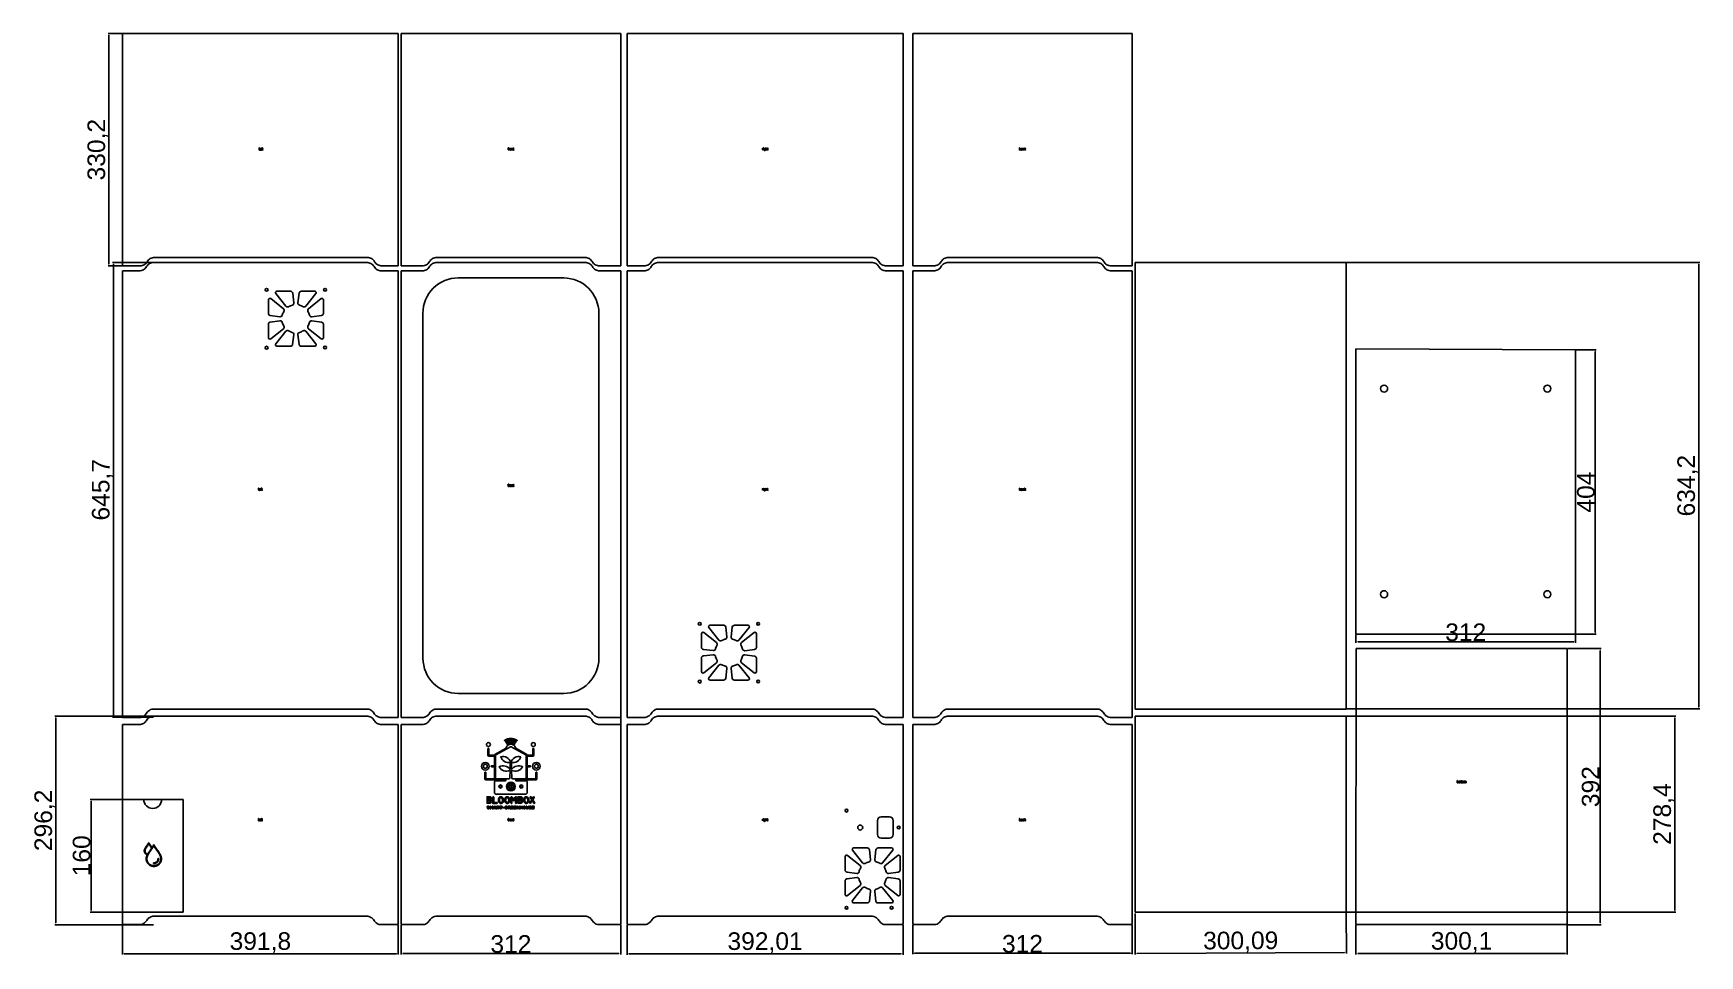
# Model space of a CAD drawing. Header units: millimetres. Extents: x -91 to 6779, y -36 to 1655.
# Drawn here: x -91 to 2277, y -36 to 1274 of the extents above; entities outside this region: 3.
import ezdxf

# ---------------------------------------------------------------- set-up
doc = ezdxf.new("R2010")
doc.units = ezdxf.units.MM
for name, color, linetype in [('Layer_0', 7, 'Continuous'), ('Layer_1', 7, 'Continuous'), ('Layer_2', 7, 'Continuous')]:
    doc.layers.add(name, color=color, linetype=linetype)
doc.styles.get("Standard").update_dxf_attribs({"font": 'arial.ttf'})
doc.dimstyles.new('ISO-25', dxfattribs={"dimtxt": 2.5, "dimasz": 2.5, "dimexe": 1.25, "dimexo": 0.625, "dimtad": 1, "dimtxsty": 'Standard', "dimcen": 2.5, "dimadec": 0, "dimazin": 0, "dimtfac": 1, "dimtmove": 0, "dimatfit": 3, "dimfxl": 1, "dimarcsym": 0})

msp = doc.modelspace()

# ---------------------------------------------------------------- blocks, each defined once
blk = doc.blocks.new('*D85')
at = {"layer": 'Defpoints', "color": 0, "transparency": 16777216}
for p in [(35.8, 8), (427.6, 8), (427.6, -33.3)]:
    blk.add_point(p, dxfattribs=at)
at = {"layer": 'Layer_0', "color": 0, "lineweight": -2, "transparency": 16777216}
for p, q in [((35.8, 7.4), (35.8, -34.5)), ((427.6, 7.4), (427.6, -34.5)), ((38.3, -33.3), (425.1, -33.3))]:
    blk.add_line(p, q, dxfattribs=at)
at = {"layer": 'Layer_0', "color": 0, "transparency": 16777216}
for points in [[(38.3, -32.8), (38.3, -33.7), (35.8, -33.3)], [(425.1, -32.8), (425.1, -33.7), (427.6, -33.3)]]:
    blk.add_solid(points, dxfattribs=at)
at = {"layer": 'Layer_0', "color": 0, "transparency": 16777216, "insert": (231.7, -17.6), "char_height": 25, "attachment_point": 5}
blk.add_mtext('391,8', dxfattribs=at)
blk = doc.blocks.new('*D86')
at = {"layer": 'Defpoints', "color": 0, "transparency": 16777216}
for p in [(431.7, 8), (743.7, 8), (743.7, -33)]:
    blk.add_point(p, dxfattribs=at)
at = {"layer": 'Layer_0', "color": 0, "lineweight": -2, "transparency": 16777216}
for p, q in [((431.7, 7.4), (431.7, -34.2)), ((743.7, 7.4), (743.7, -34.2)), ((434.2, -33), (741.2, -33))]:
    blk.add_line(p, q, dxfattribs=at)
at = {"layer": 'Layer_0', "color": 0, "transparency": 16777216}
for points in [[(434.2, -32.6), (434.2, -33.4), (431.7, -33)], [(741.2, -32.6), (741.2, -33.4), (743.7, -33)]]:
    blk.add_solid(points, dxfattribs=at)
at = {"layer": 'Layer_0', "color": 0, "transparency": 16777216, "insert": (587.7, -19.6), "char_height": 25, "attachment_point": 5}
blk.add_mtext('312', dxfattribs=at)
blk = doc.blocks.new('*D87')
at = {"layer": 'Defpoints', "color": 0, "transparency": 16777216}
for p in [(752.8, 8), (1144.8, 8), (1144.8, -33.3)]:
    blk.add_point(p, dxfattribs=at)
at = {"layer": 'Layer_0', "color": 0, "lineweight": -2, "transparency": 16777216}
for p, q in [((752.8, 7.4), (752.8, -34.6)), ((1144.8, 7.4), (1144.8, -34.6)), ((755.3, -33.3), (1142.3, -33.3))]:
    blk.add_line(p, q, dxfattribs=at)
at = {"layer": 'Layer_0', "color": 0, "transparency": 16777216}
for points in [[(755.3, -32.9), (755.3, -33.7), (752.8, -33.3)], [(1142.3, -32.9), (1142.3, -33.7), (1144.8, -33.3)]]:
    blk.add_solid(points, dxfattribs=at)
at = {"layer": 'Layer_0', "color": 0, "transparency": 16777216, "insert": (948.8, -17.7), "char_height": 25, "attachment_point": 5}
blk.add_mtext('392,01', dxfattribs=at)
blk = doc.blocks.new('*D88')
at = {"layer": 'Defpoints', "color": 0, "transparency": 16777216}
for p in [(1158.5, 8), (1470.5, 8), (1470.5, -32.7)]:
    blk.add_point(p, dxfattribs=at)
at = {"layer": 'Layer_0', "color": 0, "lineweight": -2, "transparency": 16777216}
for p, q in [((1158.5, 7.4), (1158.5, -33.9)), ((1470.5, 7.4), (1470.5, -33.9)), ((1161, -32.7), (1468, -32.7))]:
    blk.add_line(p, q, dxfattribs=at)
at = {"layer": 'Layer_0', "color": 0, "transparency": 16777216}
for points in [[(1161, -32.3), (1161, -33.1), (1158.5, -32.7)], [(1468, -32.3), (1468, -33.1), (1470.5, -32.7)]]:
    blk.add_solid(points, dxfattribs=at)
at = {"layer": 'Layer_0', "color": 0, "transparency": 16777216, "insert": (1314.5, -19.3), "char_height": 25, "attachment_point": 5}
blk.add_mtext('312', dxfattribs=at)
blk = doc.blocks.new('*D89')
at = {"layer": 'Defpoints', "color": 0, "transparency": 16777216}
for p in [(1474.4, 24.4), (1774.5, 25.8), (1774.7, -31.7)]:
    blk.add_point(p, dxfattribs=at)
at = {"layer": 'Layer_0', "color": 0, "lineweight": -2, "transparency": 16777216}
for p, q in [((1474.4, 23.8), (1474.7, -34.3)), ((1774.5, 25.2), (1774.7, -32.9)), ((1477.2, -33), (1772.2, -31.7))]:
    blk.add_line(p, q, dxfattribs=at)
at = {"layer": 'Layer_0', "color": 0, "transparency": 16777216}
for points in [[(1477.2, -32.6), (1477.2, -33.4), (1474.7, -33)], [(1772.2, -31.3), (1772.2, -32.1), (1774.7, -31.7)]]:
    blk.add_solid(points, dxfattribs=at)
at = {"layer": 'Layer_0', "color": 0, "transparency": 16777216, "insert": (1624.6, -16.7), "char_height": 25, "width": 12.128, "attachment_point": 5, "rotation": 0.2618}
blk.add_mtext('300,09', dxfattribs=at)
blk = doc.blocks.new('*D90')
at = {"layer": 'Defpoints', "color": 0, "transparency": 16777216}
for p in [(1788.3, 8), (2088.4, 8), (2088.4, -33)]:
    blk.add_point(p, dxfattribs=at)
at = {"layer": 'Layer_0', "color": 0, "lineweight": -2, "transparency": 16777216}
for p, q in [((1788.3, 7.4), (1788.3, -34.2)), ((2088.4, 7.4), (2088.4, -34.2)), ((1790.8, -33), (2085.9, -33))]:
    blk.add_line(p, q, dxfattribs=at)
at = {"layer": 'Layer_0', "color": 0, "transparency": 16777216}
for points in [[(1790.8, -32.6), (1790.8, -33.4), (1788.3, -33)], [(2085.9, -32.6), (2085.9, -33.4), (2088.4, -33)]]:
    blk.add_solid(points, dxfattribs=at)
at = {"layer": 'Layer_0', "color": 0, "transparency": 16777216, "insert": (1938.4, -17.3), "char_height": 25, "attachment_point": 5}
blk.add_mtext('300,1', dxfattribs=at)
blk = doc.blocks.new('*D91')
at = {"layer": 'Defpoints', "color": 0, "transparency": 16777216}
for p in [(1788.3, 420.3), (2100.3, 420.3), (2100.3, 409.7)]:
    blk.add_point(p, dxfattribs=at)
at = {"layer": 'Layer_0', "color": 0, "lineweight": -2, "transparency": 16777216}
for p, q in [((1788.3, 419.7), (1788.3, 408.4)), ((1790.8, 409.7), (2097.8, 409.7)), ((2100.3, 419.7), (2100.3, 408.4))]:
    blk.add_line(p, q, dxfattribs=at)
at = {"layer": 'Layer_0', "color": 0, "transparency": 16777216}
for points in [[(1790.8, 410.1), (1790.8, 409.2), (1788.3, 409.7)], [(2097.8, 410.1), (2097.8, 409.2), (2100.3, 409.7)]]:
    blk.add_solid(points, dxfattribs=at)
at = {"layer": 'Layer_0', "color": 0, "transparency": 16777216, "insert": (1944.3, 423.1), "char_height": 25, "attachment_point": 5}
blk.add_mtext('312', dxfattribs=at)
blk = doc.blocks.new('*D92')
at = {"layer": 'Defpoints', "color": 0, "transparency": 16777216}
for p in [(2088.5, 400), (2088.4, 8), (2135.3, 8)]:
    blk.add_point(p, dxfattribs=at)
at = {"layer": 'Layer_0', "color": 0, "lineweight": -2, "transparency": 16777216}
for p, q in [((2089.2, 400), (2136.6, 400)), ((2135.4, 397.5), (2135.3, 10.5)), ((2089.1, 8), (2136.5, 8))]:
    blk.add_line(p, q, dxfattribs=at)
at = {"layer": 'Layer_0', "color": 0, "transparency": 16777216}
for points in [[(2135, 397.5), (2135.8, 397.5), (2135.4, 400)], [(2134.9, 10.5), (2135.7, 10.5), (2135.3, 8)]]:
    blk.add_solid(points, dxfattribs=at)
at = {"layer": 'Layer_0', "color": 0, "transparency": 16777216, "insert": (2121.9, 204), "char_height": 25, "attachment_point": 5, "rotation": 89.9858}
blk.add_mtext('392', dxfattribs=at)
blk = doc.blocks.new('*D93')
at = {"layer": 'Defpoints', "color": 0, "transparency": 16777216}
for p in [(2100.3, 824.3), (2128.4, 824.3), (2100.3, 420.3)]:
    blk.add_point(p, dxfattribs=at)
at = {"layer": 'Layer_0', "color": 0, "lineweight": -2, "transparency": 16777216}
for p, q in [((2100.9, 824.3), (2129.7, 824.3)), ((2128.4, 422.8), (2128.4, 821.8)), ((2100.9, 420.3), (2129.7, 420.3))]:
    blk.add_line(p, q, dxfattribs=at)
at = {"layer": 'Layer_0', "color": 0, "transparency": 16777216}
for points in [[(2128, 821.8), (2128.9, 821.8), (2128.4, 824.3)], [(2128, 422.8), (2128.9, 422.8), (2128.4, 420.3)]]:
    blk.add_solid(points, dxfattribs=at)
at = {"layer": 'Layer_0', "color": 0, "transparency": 16777216, "insert": (2115.1, 622.3), "char_height": 25, "attachment_point": 5, "rotation": 90}
blk.add_mtext('404', dxfattribs=at)
blk = doc.blocks.new('*D95')
at = {"layer": 'Defpoints', "color": 0, "transparency": 16777216}
for p in [(35.8, 185.8), (-8.8, 25.8), (35.8, 25.8)]:
    blk.add_point(p, dxfattribs=at)
at = {"layer": 'Layer_0', "color": 0, "lineweight": -2, "transparency": 16777216}
for p, q in [((35.2, 185.8), (-10, 185.8)), ((-8.8, 183.3), (-8.8, 28.3)), ((35.2, 25.8), (-10, 25.8))]:
    blk.add_line(p, q, dxfattribs=at)
at = {"layer": 'Layer_0', "color": 0, "transparency": 16777216}
for points in [[(-9.2, 183.3), (-8.4, 183.3), (-8.8, 185.8)], [(-9.2, 28.3), (-8.4, 28.3), (-8.8, 25.8)]]:
    blk.add_solid(points, dxfattribs=at)
at = {"layer": 'Layer_0', "color": 0, "transparency": 16777216, "insert": (-22.2, 105.8), "char_height": 25, "attachment_point": 5, "rotation": 90}
blk.add_mtext('160', dxfattribs=at)
blk = doc.blocks.new('*D96')
at = {"layer": 'Defpoints', "color": 0, "transparency": 16777216}
for p in [(80.5, 304.2), (-58.8, 8), (80.5, 8)]:
    blk.add_point(p, dxfattribs=at)
at = {"layer": 'Layer_0', "color": 0, "lineweight": -2, "transparency": 16777216}
for p, q in [((79.8, 304.2), (-60.1, 304.2)), ((-58.8, 301.7), (-58.8, 10.5)), ((79.8, 8), (-60.1, 8))]:
    blk.add_line(p, q, dxfattribs=at)
at = {"layer": 'Layer_0', "color": 0, "transparency": 16777216}
for points in [[(-59.2, 301.7), (-58.4, 301.7), (-58.8, 304.2)], [(-59.2, 10.5), (-58.4, 10.5), (-58.8, 8)]]:
    blk.add_solid(points, dxfattribs=at)
at = {"layer": 'Layer_0', "color": 0, "transparency": 16777216, "insert": (-74.5, 156.1), "char_height": 25, "attachment_point": 5, "rotation": 90}
blk.add_mtext('296,2', dxfattribs=at)
blk = doc.blocks.new('*D97')
at = {"layer": 'Defpoints', "color": 0, "transparency": 16777216}
for p in [(80.4, 948.5), (22.9, 302.8), (80.4, 302.8)]:
    blk.add_point(p, dxfattribs=at)
at = {"layer": 'Layer_0', "color": 0, "lineweight": -2, "transparency": 16777216}
for p, q in [((79.8, 948.5), (21.6, 948.5)), ((22.9, 946), (22.9, 305.3)), ((79.8, 302.8), (21.6, 302.8))]:
    blk.add_line(p, q, dxfattribs=at)
at = {"layer": 'Layer_0', "color": 0, "transparency": 16777216}
for points in [[(22.5, 946), (23.3, 946), (22.9, 948.5)], [(22.5, 305.3), (23.3, 305.3), (22.9, 302.8)]]:
    blk.add_solid(points, dxfattribs=at)
at = {"layer": 'Layer_0', "color": 0, "transparency": 16777216, "insert": (7.2, 625.6), "char_height": 25, "attachment_point": 5, "rotation": 90}
blk.add_mtext('645,7', dxfattribs=at)
blk = doc.blocks.new('*D98')
at = {"layer": 'Defpoints', "color": 0, "transparency": 16777216}
for p in [(35.8, 1273.6), (16.5, 943.4), (35.8, 943.4)]:
    blk.add_point(p, dxfattribs=at)
at = {"layer": 'Layer_0', "color": 0, "lineweight": -2, "transparency": 16777216}
for p, q in [((35.2, 1273.6), (15.3, 1273.6)), ((16.5, 1271.1), (16.5, 945.9)), ((35.2, 943.4), (15.3, 943.4))]:
    blk.add_line(p, q, dxfattribs=at)
at = {"layer": 'Layer_0', "color": 0, "transparency": 16777216}
for points in [[(16.1, 1271.1), (16.9, 1271.1), (16.5, 1273.6)], [(16.1, 945.9), (16.9, 945.9), (16.5, 943.4)]]:
    blk.add_solid(points, dxfattribs=at)
at = {"layer": 'Layer_0', "color": 0, "transparency": 16777216, "insert": (0.9, 1108.5), "char_height": 25, "attachment_point": 5, "rotation": 90}
blk.add_mtext('330,2', dxfattribs=at)
blk = doc.blocks.new('*D99')
at = {"layer": 'Defpoints', "color": 0, "transparency": 16777216}
for p in [(1774.5, 948.5), (1774.5, 314.3), (2275.4, 314.3)]:
    blk.add_point(p, dxfattribs=at)
at = {"layer": 'Layer_0', "color": 0, "lineweight": -2, "transparency": 16777216}
for p, q in [((1775.1, 948.5), (2276.7, 948.5)), ((2275.4, 946), (2275.4, 316.8)), ((1775.1, 314.3), (2276.7, 314.3))]:
    blk.add_line(p, q, dxfattribs=at)
at = {"layer": 'Layer_0', "color": 0, "transparency": 16777216}
for points in [[(2275, 946), (2275.9, 946), (2275.4, 948.5)], [(2275, 316.8), (2275.9, 316.8), (2275.4, 314.3)]]:
    blk.add_solid(points, dxfattribs=at)
at = {"layer": 'Layer_0', "color": 0, "transparency": 16777216, "insert": (2259.8, 631.4), "char_height": 25, "attachment_point": 5, "rotation": 90}
blk.add_mtext('634,2', dxfattribs=at)
blk = doc.blocks.new('*D100')
at = {"layer": 'Defpoints', "color": 0, "transparency": 16777216}
for p in [(1774.5, 304.2), (1774.5, 25.8), (2241.3, 25.8)]:
    blk.add_point(p, dxfattribs=at)
at = {"layer": 'Layer_0', "color": 0, "lineweight": -2, "transparency": 16777216}
for p, q in [((1775.1, 304.2), (2242.6, 304.2)), ((2241.3, 301.7), (2241.3, 28.3)), ((1775.1, 25.8), (2242.6, 25.8))]:
    blk.add_line(p, q, dxfattribs=at)
at = {"layer": 'Layer_0', "color": 0, "transparency": 16777216}
for points in [[(2240.9, 301.7), (2241.7, 301.7), (2241.3, 304.2)], [(2240.9, 28.3), (2241.7, 28.3), (2241.3, 25.8)]]:
    blk.add_solid(points, dxfattribs=at)
at = {"layer": 'Layer_0', "color": 0, "transparency": 16777216, "insert": (2225.7, 165), "char_height": 25, "attachment_point": 5, "rotation": 90}
blk.add_mtext('278,4', dxfattribs=at)

# ---------------------------------------------------------------- dimensions: what is measured, and where the dimension line sits
at = {"layer": 'Layer_0'}
for base, p1, p2, picture, middle in [((16.521, 943.428), (35.788, 1273.628), (35.788, 943.428), '*D98', (0.872, 1108.528)), ((22.8877, 302.751), (80.3785, 948.4556), (80.3785, 302.751), '*D97', (7.2388, 625.6033)), ((2275.435, 314.256), (1774.475, 948.456), (1774.475, 314.256), '*D99', (2259.786, 631.356)), ((2128.45, 824.322), (2100.309, 420.322), (2100.309, 824.322), '*D93', (2115.06, 622.322)), ((-58.824, 8.01), (80.473, 304.21), (80.473, 8.01), '*D96', (-74.472, 156.11)), ((2241.326, 25.81), (1774.475, 304.21), (1774.475, 25.81), '*D100', (2225.677, 165.01)), ((-8.788, 25.81), (35.788, 185.81), (35.788, 25.81), '*D95', (-22.178, 105.81))]:
    dim = msp.add_linear_dim(base=base, p1=p1, p2=p2, angle=90, dimstyle='ISO-25', override={"dimtxt": 25}, dxfattribs=at)
    dim.commit()
    dim.dimension.update_dxf_attribs({"geometry": picture, "text_midpoint": middle})
for base, p1, p2, picture, middle in [((2100.309, 409.665), (1788.309, 420.322), (2100.309, 420.322), '*D91', (1944.309, 423.063)), ((427.588, -33.256), (35.788, 8.01), (427.588, 8.01), '*D85', (231.688, -17.607)), ((743.711, -32.992), (431.711, 8.01), (743.711, 8.01), '*D86', (587.711, -19.594)), ((1144.821, -33.309), (752.811, 8.01), (1144.821, 8.01), '*D87', (948.816, -17.66)), ((1470.502, -32.67), (1158.502, 8.01), (1470.502, 8.01), '*D88', (1314.502, -19.272)), ((2088.447, -32.978), (1788.347, 8.01), (2088.447, 8.01), '*D90', (1938.397, -17.329))]:
    dim = msp.add_linear_dim(base=base, p1=p1, p2=p2, dimstyle='ISO-25', override={"dimtxt": 25}, dxfattribs=at)
    dim.commit()
    dim.dimension.update_dxf_attribs({"geometry": picture, "text_midpoint": middle})
for p1, p2, distance, picture, middle in [((2088.544, 400.01), (2088.447, 8.01), 46.825, '*D92', (2121.923, 204.002)), ((1474.392, 24.439), (1774.475, 25.81), -57.469, '*D89', (1624.624, -16.696))]:
    dim = msp.add_aligned_dim(p1=p1, p2=p2, distance=distance, dimstyle='ISO-25', override={"dimtxt": 25}, dxfattribs=at)
    dim.commit()
    dim.dimension.update_dxf_attribs({"geometry": picture, "text_midpoint": middle})

# ---------------------------------------------------------------- linework, layer by layer
at = {"layer": 'Layer_0'}
for p, q in [((427.588, 1273.628), (35.788, 1273.628)), ((737.707, 1273.728), (431.711, 1273.728)), ((431.711, 943.528), (431.711, 1273.728)), ((743.711, 1273.728), (737.707, 1273.728)), ((743.711, 943.528), (743.711, 1273.728)), ((1144.821, 1273.728), (752.811, 1273.728)), ((752.811, 943.528), (752.811, 1273.728)), ((1144.821, 943.528), (1144.821, 1273.728)), ((1158.502, 943.528), (1158.502, 1273.728)), ((1470.502, 943.528), (1470.502, 1273.728)), ((1774.475, 948.456), (1474.392, 948.456)), ((1474.392, 948.456), (1474.392, 314.256)), ((1774.475, 314.256), (1774.475, 948.456)), ((431.711, 302.256), (431.711, 936.456)), ((512.704, 926.356), (587.711, 926.356)), ((587.711, 926.356), (662.712, 926.356)), ((743.711, 8.01), (743.711, 936.456)), ((752.811, 302.256), (752.811, 936.376)), ((1144.821, 302.256), (1144.821, 936.456)), ((1158.502, 302.256), (1158.502, 936.456)), ((1470.502, 302.256), (1470.502, 936.456)), ((253.666, 904.208), (267.966, 886.282)), ((255.229, 907.456), (274.658, 907.456)), ((277.635, 904.828), (279.355, 891.083)), ((285.105, 891.088), (286.957, 904.855)), ((289.93, 907.456), (309.143, 907.456)), ((310.707, 904.208), (296.407, 886.282)), ((243.186, 895.413), (243.186, 876.096)), ((246.434, 896.976), (264.36, 882.676)), ((317.939, 896.976), (300.013, 882.676)), ((321.186, 895.413), (321.186, 875.984)), ((462.718, 386.354), (462.704, 876.354)), ((712.712, 386.356), (712.712, 876.356)), ((243.186, 860.816), (243.186, 841.499)), ((245.805, 873.12), (259.568, 871.355)), ((245.805, 863.791), (259.568, 865.556)), ((246.434, 839.935), (264.36, 854.235)), ((317.939, 839.935), (300.013, 854.235)), ((318.559, 873.007), (304.814, 871.287)), ((304.819, 865.537), (318.586, 863.685)), ((321.186, 860.712), (321.186, 841.499)), ((253.666, 832.703), (267.966, 850.629)), ((255.229, 829.456), (274.547, 829.456)), ((277.522, 832.074), (279.287, 845.837)), ((286.851, 832.074), (285.086, 845.837)), ((289.826, 829.456), (309.143, 829.456)), ((310.707, 832.703), (296.407, 850.629)), ((2100.309, 824.322), (1788.309, 825.572)), ((1788.309, 825.572), (1788.309, 420.322)), ((2100.309, 420.322), (2100.309, 824.322)), ((868.985, 430.008), (883.285, 412.082)), ((870.548, 433.256), (889.977, 433.256)), ((892.954, 430.628), (894.674, 416.883)), ((900.424, 416.888), (902.275, 430.655)), ((905.249, 433.256), (924.462, 433.256)), ((926.026, 430.008), (911.726, 412.082)), ((858.505, 421.213), (858.505, 401.896)), ((861.753, 422.776), (879.679, 408.476)), ((933.258, 422.776), (915.332, 408.476)), ((936.505, 421.213), (936.505, 401.784)), ((1788.309, 420.322), (2100.309, 420.322)), ((858.505, 386.616), (858.505, 367.299)), ((861.124, 398.92), (874.887, 397.155)), ((861.124, 389.591), (874.887, 391.356)), ((861.753, 365.735), (879.679, 380.035)), ((933.258, 365.735), (915.332, 380.035)), ((933.878, 398.807), (920.132, 397.087)), ((920.138, 391.337), (933.905, 389.485)), ((936.505, 386.512), (936.505, 367.299)), ((1788.347, 8.01), (1788.444, 400.01)), ((1788.444, 400.01), (2088.544, 400.01)), ((2088.544, 400.01), (2088.447, 8.01)), ((868.985, 358.503), (883.285, 376.429)), ((870.548, 355.256), (889.865, 355.256)), ((892.841, 357.874), (894.606, 371.637)), ((902.17, 357.874), (900.405, 371.637)), ((905.145, 355.256), (924.462, 355.256)), ((926.026, 358.503), (911.726, 376.429)), ((512.718, 336.356), (587.711, 336.356)), ((587.711, 336.356), (662.712, 336.356)), ((1474.392, 314.256), (1774.475, 314.256)), ((431.711, 8.01), (431.711, 292.21)), ((752.811, 8.01), (752.811, 292.21)), ((1144.821, 8.01), (1144.821, 292.21)), ((1158.502, 8.01), (1158.502, 292.21)), ((1470.502, 8.01), (1470.502, 292.21)), ((1774.475, 304.21), (1474.392, 304.21)), ((1474.392, 304.21), (1474.392, 25.81)), ((1774.475, 25.81), (1774.475, 304.21)), ((121.788, 185.81), (35.788, 185.81)), ((121.788, 25.81), (121.788, 185.81)), ((1108.362, 136.173), (1108.362, 155.673)), ((1125.362, 161.173), (1113.862, 161.173)), ((1130.862, 136.173), (1130.862, 155.673)), ((1125.362, 130.673), (1113.862, 130.673)), ((1062.612, 104.88), (1062.612, 85.563)), ((1065.86, 106.444), (1083.786, 92.144)), ((1073.092, 113.676), (1087.392, 95.75)), ((1074.655, 116.923), (1094.084, 116.923)), ((1097.061, 114.296), (1098.781, 100.55)), ((1104.531, 100.556), (1106.383, 114.323)), ((1109.356, 116.923), (1128.569, 116.923)), ((1130.133, 113.676), (1115.833, 95.75)), ((1137.365, 106.444), (1119.439, 92.144)), ((1140.612, 104.88), (1140.612, 85.452)), ((1065.231, 82.588), (1078.994, 80.823)), ((1065.231, 73.259), (1078.994, 75.024)), ((1137.985, 82.475), (1124.239, 80.755)), ((1124.245, 75.004), (1138.012, 73.153)), ((1062.612, 70.283), (1062.612, 50.966)), ((1065.86, 49.403), (1083.786, 63.703)), ((1073.092, 42.171), (1087.392, 60.097)), ((1096.948, 41.542), (1098.713, 55.305)), ((1106.277, 41.542), (1104.512, 55.305)), ((1130.133, 42.171), (1115.833, 60.097)), ((1137.365, 49.403), (1119.439, 63.703)), ((1140.612, 70.18), (1140.612, 50.966)), ((121.788, 25.81), (35.788, 25.81)), ((1074.655, 38.923), (1093.972, 38.923)), ((1109.252, 38.923), (1128.569, 38.923)), ((1474.392, 25.81), (1774.475, 25.81)), ((737.711, 8.01), (743.711, 8.01)), ((1164.502, 8.01), (1158.502, 8.01)), ((1464.502, 8.01), (1470.502, 8.01)), ((1788.347, 8.01), (2088.447, 8.01))]:
    msp.add_line(p, q, dxfattribs=at)
for points in [[(35.788, 1273.628), (35.788, 943.428)], [(427.588, 943.507), (427.588, 1273.628)], [(1470.502, 1273.728), (1464.502, 1273.728), (1158.502, 1273.728)], [(229.926, 1107.977), (229.926, 1111.028), (230.301, 1111.028), (230.301, 1107.977), (229.926, 1107.977)], [(946.467, 1110.697), (946.467, 1111.128), (946.842, 1111.128), (946.842, 1110.697), (946.467, 1110.697)], [(946.467, 1108.077), (946.467, 1110.287), (946.842, 1110.287), (946.842, 1108.077), (946.467, 1108.077)], [(35.788, 936.456), (35.788, 302.256)], [(427.588, 302.256), (427.588, 936.456)], [(228.99, 624.805), (228.99, 627.856), (229.364, 627.856), (229.364, 624.805), (228.99, 624.805)], [(946.367, 627.425), (946.367, 627.856), (946.742, 627.856), (946.742, 627.425), (946.367, 627.425)], [(946.367, 624.805), (946.367, 627.015), (946.742, 627.015), (946.742, 624.805), (946.367, 624.805)], [(35.788, 292.21), (35.788, 8.01), (35.788, 8.01)], [(427.588, 8.01), (427.588, 292.21)], [(563.999, 173.681), (564.784, 175.448), (565.629, 173.681), (563.999, 173.681)], [(229.085, 155.56), (229.085, 158.61), (229.459, 158.61), (229.459, 155.56), (229.085, 155.56)], [(946.367, 158.179), (946.367, 158.61), (946.742, 158.61), (946.742, 158.179), (946.367, 158.179)], [(946.367, 155.56), (946.367, 157.769), (946.742, 157.769), (946.742, 155.56), (946.367, 155.56)], [(73.963, 121.278), (74.035, 121.17), (74.115, 121.052), (74.201, 120.927), (74.292, 120.794), (74.487, 120.511), (74.695, 120.214), (74.909, 119.91), (75.122, 119.61), (75.227, 119.464), (75.329, 119.323), (75.427, 119.186), (75.522, 119.057), (75.693, 118.821), (75.857, 118.595), (76.013, 118.379), (76.161, 118.173), (76.299, 117.978), (76.429, 117.795), (76.549, 117.624), (76.659, 117.465), (76.759, 117.319), (76.848, 117.187), (76.927, 117.069), (76.994, 116.966), (77.05, 116.878), (77.093, 116.806), (77.124, 116.75), (77.143, 116.71), (77.14, 116.689), (77.122, 116.649), (77.091, 116.59), (77.045, 116.513), (76.986, 116.419), (76.915, 116.307), (76.83, 116.179), (76.733, 116.035), (76.624, 115.875), (76.503, 115.7), (76.371, 115.51), (76.228, 115.307), (76.074, 115.09), (75.91, 114.86), (75.736, 114.617), (75.552, 114.362), (75.219, 113.9), (74.898, 113.451), (74.589, 113.017), (74.293, 112.597), (74.01, 112.193), (73.74, 111.804), (73.483, 111.43), (73.24, 111.073), (73.011, 110.732), (72.796, 110.409), (72.595, 110.102), (72.409, 109.813), (72.238, 109.541), (72.082, 109.288), (71.941, 109.054), (71.816, 108.838), (71.731, 108.691), (71.651, 108.552), (71.576, 108.423), (71.508, 108.308), (71.449, 108.211), (71.402, 108.135), (71.383, 108.105), (71.368, 108.082), (71.357, 108.065), (71.349, 108.056), (71.331, 108.049), (71.3, 108.05), (71.256, 108.06), (71.201, 108.076), (71.137, 108.1), (71.065, 108.129), (70.985, 108.164), (70.9, 108.204), (70.716, 108.296), (70.525, 108.401), (70.335, 108.513), (70.156, 108.628), (69.915, 108.8), (69.687, 108.98), (69.472, 109.168), (69.27, 109.363), (69.08, 109.567), (68.904, 109.778), (68.74, 109.998), (68.589, 110.225), (68.452, 110.46), (68.327, 110.703), (68.214, 110.954), (68.115, 111.213), (68.029, 111.479), (67.956, 111.753), (67.896, 112.035), (67.848, 112.325), (67.828, 112.516), (67.818, 112.715), (67.819, 112.921), (67.83, 113.133), (67.851, 113.352), (67.883, 113.575), (67.924, 113.803), (67.975, 114.035), (68.036, 114.27), (68.106, 114.507), (68.186, 114.746), (68.274, 114.987), (68.372, 115.227), (68.478, 115.468), (68.593, 115.707), (68.716, 115.945), (68.799, 116.095), (68.896, 116.261), (69.004, 116.442), (69.124, 116.637), (69.254, 116.843), (69.394, 117.061), (69.543, 117.288), (69.7, 117.524), (69.864, 117.768), (70.035, 118.018), (70.212, 118.273), (70.394, 118.533), (70.77, 119.058), (71.156, 119.586), (71.319, 119.806), (71.473, 120.016), (71.619, 120.215), (71.756, 120.404), (71.886, 120.584), (72.008, 120.755), (72.124, 120.917), (72.233, 121.072), (72.335, 121.22), (72.431, 121.36), (72.522, 121.495), (72.608, 121.624), (72.765, 121.866), (72.905, 122.091), (72.944, 122.155), (72.98, 122.213), (73.012, 122.263), (73.041, 122.306), (73.067, 122.343), (73.09, 122.374), (73.11, 122.399), (73.129, 122.417), (73.16, 122.439), (73.185, 122.441), (73.208, 122.425), (73.23, 122.394), (73.24, 122.377), (73.257, 122.35), (73.28, 122.314), (73.309, 122.269), (73.343, 122.217), (73.382, 122.157), (73.425, 122.09), (73.473, 122.017), (73.58, 121.855), (73.699, 121.675), (73.828, 121.481), (73.963, 121.278)], [(82.108, 116.929), (82.188, 116.81), (82.278, 116.678), (82.378, 116.532), (82.485, 116.376), (82.6, 116.21), (82.721, 116.036), (82.848, 115.856), (82.978, 115.669), (83.248, 115.287), (83.523, 114.899), (83.795, 114.519), (84.056, 114.157), (84.329, 113.781), (84.59, 113.419), (84.839, 113.072), (85.077, 112.74), (85.304, 112.423), (85.52, 112.12), (85.724, 111.831), (85.918, 111.556), (86.101, 111.294), (86.274, 111.047), (86.436, 110.812), (86.589, 110.59), (86.731, 110.382), (86.863, 110.186), (86.985, 110.002), (87.098, 109.83), (87.386, 109.382), (87.66, 108.942), (87.92, 108.509), (88.166, 108.083), (88.397, 107.663), (88.615, 107.251), (88.819, 106.844), (89.009, 106.443), (89.186, 106.049), (89.349, 105.659), (89.498, 105.275), (89.633, 104.896), (89.755, 104.522), (89.863, 104.152), (89.958, 103.786), (90.04, 103.424), (90.108, 103.066), (90.163, 102.711), (90.205, 102.36), (90.234, 102.011), (90.249, 101.665), (90.251, 101.321), (90.241, 100.979), (90.217, 100.64), (90.181, 100.302), (90.132, 99.965), (90.07, 99.629), (89.995, 99.294), (89.907, 98.96), (89.807, 98.626), (89.694, 98.292), (89.569, 97.957), (89.45, 97.668), (89.321, 97.384), (89.183, 97.105), (89.035, 96.83), (88.879, 96.561), (88.714, 96.297), (88.54, 96.039), (88.358, 95.786), (88.169, 95.539), (87.971, 95.299), (87.766, 95.065), (87.554, 94.837), (87.334, 94.616), (87.108, 94.402), (86.875, 94.195), (86.636, 93.995), (86.391, 93.803), (86.139, 93.618), (85.882, 93.441), (85.62, 93.272), (85.352, 93.111), (85.079, 92.958), (84.802, 92.814), (84.52, 92.679), (84.233, 92.553), (83.943, 92.436), (83.649, 92.328), (83.351, 92.23), (83.049, 92.141), (82.745, 92.062), (82.437, 91.993), (82.127, 91.934), (81.899, 91.899), (81.662, 91.869), (81.418, 91.844), (81.168, 91.825), (80.655, 91.802), (80.133, 91.801), (79.614, 91.822), (79.108, 91.863), (78.863, 91.891), (78.625, 91.925), (78.395, 91.964), (78.175, 92.008), (77.968, 92.057), (77.753, 92.114), (77.532, 92.18), (77.305, 92.254), (76.842, 92.424), (76.374, 92.618), (75.911, 92.831), (75.466, 93.06), (75.252, 93.179), (75.047, 93.299), (74.851, 93.421), (74.666, 93.544), (74.535, 93.638), (74.396, 93.744), (74.25, 93.861), (74.099, 93.988), (73.785, 94.265), (73.467, 94.564), (73.156, 94.875), (72.863, 95.186), (72.727, 95.338), (72.6, 95.486), (72.482, 95.628), (72.377, 95.764), (72.22, 95.98), (72.067, 96.206), (71.92, 96.44), (71.777, 96.682), (71.641, 96.93), (71.51, 97.185), (71.386, 97.444), (71.269, 97.708), (71.158, 97.975), (71.055, 98.244), (70.96, 98.515), (70.874, 98.787), (70.795, 99.059), (70.726, 99.33), (70.666, 99.6), (70.616, 99.867), (70.555, 100.273), (70.513, 100.68), (70.488, 101.088), (70.482, 101.498), (70.495, 101.91), (70.526, 102.324), (70.575, 102.742), (70.643, 103.164), (70.73, 103.59), (70.836, 104.02), (70.961, 104.456), (71.104, 104.898), (71.267, 105.346), (71.449, 105.8), (71.65, 106.263), (71.871, 106.732), (72.054, 107.104), (72.236, 107.462), (72.421, 107.812), (72.611, 108.16), (72.811, 108.51), (73.024, 108.868), (73.136, 109.052), (73.252, 109.24), (73.374, 109.433), (73.501, 109.631), (73.633, 109.835), (73.772, 110.045), (73.917, 110.263), (74.07, 110.489), (74.23, 110.723), (74.397, 110.967), (74.573, 111.221), (74.758, 111.485), (74.952, 111.761), (75.156, 112.049), (75.37, 112.349), (75.594, 112.663), (75.829, 112.99), (76.075, 113.332), (76.333, 113.69), (76.604, 114.063), (76.937, 114.524), (77.257, 114.973), (77.565, 115.407), (77.859, 115.827), (78.14, 116.232), (78.406, 116.621), (78.659, 116.993), (78.896, 117.349), (79.118, 117.687), (79.324, 118.007), (79.421, 118.16), (79.514, 118.309), (79.602, 118.452), (79.687, 118.59), (79.767, 118.724), (79.843, 118.852), (79.915, 118.975), (79.982, 119.093), (80.045, 119.205), (80.104, 119.312), (80.157, 119.414), (80.206, 119.51), (80.351, 119.798), (80.868, 118.903), (80.925, 118.807), (80.987, 118.702), (81.054, 118.59), (81.126, 118.471), (81.281, 118.219), (81.446, 117.955), (81.616, 117.685), (81.787, 117.419), (81.952, 117.164), (82.108, 116.929)], [(86.453, 101.971), (86.398, 101.921), (86.355, 101.87), (86.321, 101.813), (86.295, 101.742), (86.283, 101.7), (86.274, 101.651), (86.265, 101.597), (86.256, 101.534), (86.248, 101.464), (86.24, 101.384), (86.232, 101.294), (86.224, 101.194), (86.213, 101.058), (86.201, 100.93), (86.188, 100.81), (86.174, 100.696), (86.142, 100.484), (86.104, 100.286), (86.057, 100.096), (86, 99.905), (85.933, 99.708), (85.852, 99.496), (85.731, 99.216), (85.595, 98.942), (85.444, 98.674), (85.279, 98.414), (85.1, 98.162), (84.909, 97.92), (84.706, 97.686), (84.491, 97.464), (84.266, 97.252), (84.031, 97.052), (83.788, 96.865), (83.536, 96.691), (83.276, 96.532), (83.01, 96.387), (82.737, 96.257), (82.459, 96.144), (82.342, 96.101), (82.232, 96.061), (82.128, 96.025), (82.028, 95.993), (81.839, 95.938), (81.654, 95.893), (81.465, 95.857), (81.263, 95.827), (81.154, 95.815), (81.039, 95.803), (80.916, 95.791), (80.784, 95.781), (80.681, 95.773), (80.59, 95.765), (80.507, 95.757), (80.434, 95.749), (80.369, 95.741), (80.311, 95.732), (80.26, 95.722), (80.216, 95.712), (80.142, 95.689), (80.085, 95.66), (80.04, 95.624), (80, 95.58), (79.94, 95.49), (79.9, 95.394), (79.88, 95.294), (79.879, 95.193), (79.896, 95.095), (79.933, 95.003), (79.988, 94.92), (80.061, 94.848), (80.119, 94.804), (80.175, 94.771), (80.233, 94.748), (80.302, 94.733), (80.387, 94.727), (80.494, 94.728), (80.559, 94.731), (80.632, 94.736), (80.713, 94.741), (80.805, 94.749), (81.038, 94.771), (81.276, 94.8), (81.514, 94.836), (81.749, 94.877), (81.976, 94.923), (82.191, 94.973), (82.391, 95.027), (82.569, 95.082), (82.782, 95.159), (82.992, 95.242), (83.198, 95.332), (83.402, 95.429), (83.601, 95.533), (83.797, 95.642), (83.99, 95.758), (84.178, 95.88), (84.362, 96.008), (84.542, 96.141), (84.718, 96.28), (84.889, 96.425), (85.055, 96.574), (85.217, 96.728), (85.373, 96.888), (85.524, 97.051), (85.67, 97.22), (85.811, 97.392), (85.945, 97.569), (86.074, 97.749), (86.197, 97.933), (86.314, 98.121), (86.425, 98.313), (86.529, 98.507), (86.627, 98.705), (86.718, 98.905), (86.802, 99.108), (86.879, 99.314), (86.949, 99.522), (87.011, 99.733), (87.066, 99.945), (87.113, 100.159), (87.144, 100.315), (87.17, 100.464), (87.194, 100.608), (87.214, 100.746), (87.231, 100.877), (87.245, 101.002), (87.256, 101.12), (87.262, 101.232), (87.266, 101.336), (87.266, 101.432), (87.263, 101.521), (87.257, 101.602), (87.247, 101.675), (87.233, 101.74), (87.216, 101.796), (87.196, 101.843), (87.163, 101.901), (87.128, 101.952), (87.09, 101.997), (87.049, 102.035), (87.007, 102.066), (86.963, 102.091), (86.917, 102.11), (86.869, 102.122), (86.82, 102.127), (86.77, 102.125), (86.718, 102.116), (86.666, 102.101), (86.614, 102.079), (86.56, 102.05), (86.507, 102.014), (86.453, 101.971)], [(80.473, 20.01), (382.903, 20.01)]]:
    msp.add_lwpolyline(points, dxfattribs=at)
for points in [[(232.384, 1108.689), (232.771, 1108.641, -0.1664161), (232.432, 1108.115, -0.16330966), (231.8, 1107.928), (231.57, 1107.946), (231.365, 1108.002), (231.186, 1108.095), (231.031, 1108.226), (230.907, 1108.39), (230.818, 1108.585), (230.765, 1108.809), (230.747, 1109.064), (230.765, 1109.327), (230.819, 1109.559), (230.908, 1109.759), (231.034, 1109.929, -0.20801185), (231.779, 1110.237, -0.20820687), (232.503, 1109.935), (232.626, 1109.769), (232.714, 1109.572), (232.766, 1109.345), (232.784, 1109.086, -0.00781054), (232.782, 1108.987), (231.134, 1108.987), (231.155, 1108.815), (231.196, 1108.665), (231.258, 1108.536), (231.34, 1108.429, 0.20462947), (231.802, 1108.235, 0.16110104), (232.153, 1108.344, 0.14771998), (232.384, 1108.689)], [(231.155, 1109.294), (232.389, 1109.294), (232.341, 1109.538), (232.247, 1109.713, 0.22358089), (231.783, 1109.929, 0.19658608), (231.349, 1109.756, 0.18447458), (231.155, 1109.294)], [(233.347, 1107.977), (233.347, 1109.896), (233.017, 1109.896), (233.017, 1110.187), (233.347, 1110.187), (233.347, 1110.422, -0.08780304), (233.387, 1110.753, -0.15853874), (233.577, 1110.989, -0.14761785), (233.959, 1111.08, -0.04834024), (234.309, 1111.042), (234.252, 1110.715, 0.04420614), (234.032, 1110.736), (233.886, 1110.718), (233.791, 1110.663), (233.738, 1110.559), (233.72, 1110.391), (233.72, 1110.187), (234.151, 1110.187), (234.151, 1109.896), (233.72, 1109.896), (233.72, 1107.977), (233.347, 1107.977)], [(583.678, 1108.077), (583.678, 1109.996), (583.347, 1109.996), (583.347, 1110.287), (583.678, 1110.287), (583.678, 1110.522, -0.08780304), (583.718, 1110.853, -0.15853874), (583.908, 1111.089, -0.14761816), (584.29, 1111.18, -0.04834033), (584.639, 1111.142), (584.583, 1110.815, 0.04420614), (584.363, 1110.836), (584.217, 1110.818), (584.121, 1110.763), (584.068, 1110.659), (584.051, 1110.491), (584.051, 1110.287), (584.481, 1110.287), (584.481, 1109.996), (584.051, 1109.996), (584.051, 1108.077), (583.678, 1108.077)], [(584.82, 1108.077), (584.82, 1110.287), (585.157, 1110.287), (585.157, 1109.952), (585.281, 1110.147), (585.395, 1110.262, -0.1514096), (585.636, 1110.337, -0.13909674), (586.021, 1110.216), (585.892, 1109.869, 0.13422447), (585.617, 1109.95, 0.16314848), (585.396, 1109.876, 0.15535827), (585.257, 1109.671, 0.07586649), (585.195, 1109.234), (585.195, 1108.077), (584.82, 1108.077)], [(586.091, 1109.182), (586.112, 1109.469), (586.176, 1109.716), (586.283, 1109.924), (586.432, 1110.091, -0.17965279), (587.127, 1110.337, -0.2030551), (587.872, 1110.038), (587.999, 1109.875), (588.089, 1109.683), (588.143, 1109.462), (588.161, 1109.213), (588.153, 1109.012), (588.129, 1108.832), (588.089, 1108.676), (588.033, 1108.542, -0.14687035), (587.661, 1108.163, -0.12699892), (587.127, 1108.028, -0.2040126), (586.377, 1108.325), (586.252, 1108.49), (586.163, 1108.688), (586.109, 1108.919), (586.091, 1109.182)], [(586.476, 1109.182), (586.488, 1108.983), (586.522, 1108.811), (586.58, 1108.666), (586.661, 1108.547, 0.21599839), (587.127, 1108.335, 0.21663559), (587.591, 1108.548), (587.672, 1108.668), (587.73, 1108.816), (587.765, 1108.991), (587.776, 1109.195), (587.765, 1109.387), (587.73, 1109.555), (587.672, 1109.698), (587.59, 1109.816, 0.21527117), (587.127, 1110.027, 0.2153578), (586.661, 1109.817), (586.58, 1109.698), (586.522, 1109.553), (586.488, 1109.381), (586.476, 1109.182)], [(588.617, 1108.077), (588.617, 1110.287), (588.954, 1110.287), (588.954, 1109.973, -0.25041469), (589.657, 1110.337, -0.1015708), (590.024, 1110.265, -0.13726614), (590.275, 1110.077, -0.10421785), (590.391, 1109.8, -0.04938824), (590.412, 1109.436), (590.412, 1108.077), (590.038, 1108.077), (590.038, 1109.421, 0.09220749), (589.994, 1109.764, 0.16577014), (589.839, 1109.945, 0.13732828), (589.578, 1110.012, 0.18155802), (589.165, 1109.861), (589.089, 1109.768), (589.035, 1109.64), (589.002, 1109.479), (588.991, 1109.284), (588.991, 1108.077), (588.617, 1108.077)], [(945.055, 1108.077), (945.055, 1110.287), (945.392, 1110.287), (945.392, 1109.952), (945.516, 1110.147), (945.63, 1110.262, -0.15140921), (945.87, 1110.337, -0.13909674), (946.255, 1110.216), (946.126, 1109.869, 0.13422447), (945.852, 1109.95, 0.16314848), (945.631, 1109.876, 0.15535718), (945.492, 1109.671, 0.07586649), (945.429, 1109.234), (945.429, 1108.077), (945.055, 1108.077)], [(947.334, 1107.894), (947.698, 1107.84, 0.20238494), (947.825, 1107.595, 0.16166417), (948.206, 1107.491), (948.436, 1107.517), (948.607, 1107.595, 0.17067148), (948.799, 1107.886), (948.811, 1107.959), (948.82, 1108.063), (948.825, 1108.199), (948.826, 1108.367, -0.22019072), (948.214, 1108.077, -0.23447235), (947.509, 1108.406, -0.16383011), (947.259, 1109.195, -0.10145126), (947.374, 1109.778, -0.14504598), (947.705, 1110.191, -0.14863168), (948.216, 1110.337, -0.22741673), (948.861, 1110.021), (948.861, 1110.287), (949.206, 1110.287), (949.206, 1108.377), (949.2, 1108.138), (949.18, 1107.936), (949.147, 1107.772), (949.101, 1107.646, -0.15512511), (948.769, 1107.306, -0.12597626), (948.208, 1107.181), (948.02, 1107.192), (947.85, 1107.225), (947.7, 1107.281), (947.569, 1107.359), (947.463, 1107.459), (947.389, 1107.581), (947.346, 1107.727), (947.334, 1107.894)], [(947.644, 1109.222), (947.655, 1109.019), (947.687, 1108.846), (947.741, 1108.702), (947.817, 1108.587, 0.21782451), (948.249, 1108.387, 0.21559474), (948.682, 1108.586), (948.759, 1108.7), (948.813, 1108.841), (948.846, 1109.011), (948.857, 1109.209), (948.846, 1109.4), (948.812, 1109.565), (948.756, 1109.705), (948.677, 1109.821, 0.21645918), (948.243, 1110.027, 0.21828116), (947.819, 1109.824), (947.742, 1109.71), (947.688, 1109.572), (947.655, 1109.409), (947.644, 1109.222)], [(949.746, 1108.077), (949.746, 1111.128), (950.121, 1111.128), (950.121, 1110.033, -0.21805988), (950.782, 1110.337, -0.1233322), (951.209, 1110.24, -0.16420771), (951.468, 1109.973), (951.526, 1109.764), (951.546, 1109.478), (951.546, 1108.077), (951.171, 1108.077), (951.171, 1109.478), (951.164, 1109.609), (951.141, 1109.72), (951.103, 1109.813), (951.05, 1109.887, 0.20541683), (950.705, 1110.014, 0.13379792), (950.392, 1109.928, 0.16111722), (950.183, 1109.694, 0.10027903), (950.121, 1109.286), (950.121, 1108.077), (949.746, 1108.077)], [(1310.612, 1108.077), (1310.264, 1108.077), (1310.264, 1111.128), (1310.639, 1111.128), (1310.639, 1110.039, -0.22828701), (1311.244, 1110.337, -0.1064095), (1311.63, 1110.255, -0.12007545), (1311.93, 1110.024, -0.09072727), (1312.114, 1109.665, -0.07685736), (1312.181, 1109.216), (1312.163, 1108.948), (1312.11, 1108.712), (1312.023, 1108.509), (1311.9, 1108.338, -0.21174555), (1311.226, 1108.028, -0.24805131), (1310.612, 1108.354), (1310.612, 1108.077)], [(1310.608, 1109.199), (1310.614, 1109.014), (1310.635, 1108.857), (1310.669, 1108.727), (1310.716, 1108.625, 0.26119708), (1311.194, 1108.335, 0.22170643), (1311.619, 1108.549), (1311.697, 1108.668), (1311.753, 1108.814), (1311.787, 1108.986), (1311.798, 1109.184), (1311.787, 1109.387), (1311.755, 1109.56), (1311.701, 1109.706), (1311.626, 1109.823, 0.22258466), (1311.211, 1110.029, 0.22170628), (1310.787, 1109.816), (1310.708, 1109.697), (1310.652, 1109.555), (1310.619, 1109.389), (1310.608, 1109.199)], [(1314.095, 1108.35, -0.08590157), (1313.694, 1108.1, -0.09067963), (1313.281, 1108.028), (1313.109, 1108.039), (1312.959, 1108.072), (1312.83, 1108.128), (1312.721, 1108.205, -0.21123953), (1312.526, 1108.66, -0.12645243), (1312.6, 1108.956, -0.11846675), (1312.793, 1109.172, -0.0814395), (1313.063, 1109.295, -0.03435076), (1313.395, 1109.351), (1313.607, 1109.379), (1313.789, 1109.41), (1313.941, 1109.444), (1314.063, 1109.48, 0.00675559), (1314.065, 1109.578), (1314.039, 1109.773), (1313.959, 1109.9), (1313.879, 1109.956), (1313.781, 1109.995), (1313.666, 1110.019), (1313.533, 1110.027), (1313.303, 1110.004), (1313.143, 1109.934), (1313.033, 1109.806), (1312.956, 1109.607), (1312.59, 1109.657, -0.11555382), (1312.755, 1110.036, -0.13971754), (1313.085, 1110.259, -0.08673303), (1313.587, 1110.337, -0.09025865), (1314.047, 1110.27, -0.13101446), (1314.307, 1110.103, -0.11974419), (1314.423, 1109.848, -0.04833942), (1314.442, 1109.503), (1314.442, 1109.003), (1314.443, 1108.766), (1314.448, 1108.577), (1314.455, 1108.436), (1314.466, 1108.343, 0.08451292), (1314.561, 1108.077), (1314.169, 1108.077, -0.08958439), (1314.095, 1108.35)], [(1314.063, 1109.186, -0.061484), (1313.452, 1109.045, 0.06684125), (1313.125, 1108.97, 0.14723766), (1312.977, 1108.848, 0.14498271), (1312.925, 1108.67, 0.21542424), (1313.039, 1108.421), (1313.178, 1108.346), (1313.37, 1108.321, 0.12865365), (1313.755, 1108.416, 0.15385996), (1314.003, 1108.675, 0.11140387), (1314.063, 1109.049), (1314.063, 1109.186)], [(1316.481, 1108.887), (1316.849, 1108.839, -0.17677277), (1316.54, 1108.243, -0.1803616), (1315.929, 1108.028, -0.20837619), (1315.2, 1108.324), (1315.079, 1108.488), (1314.993, 1108.685), (1314.942, 1108.913), (1314.924, 1109.174, -0.10439286), (1315.043, 1109.8, -0.16371237), (1315.404, 1110.203, -0.12708743), (1315.931, 1110.337, -0.16958913), (1316.52, 1110.155, -0.1790306), (1316.814, 1109.638), (1316.449, 1109.582, 0.16049488), (1316.265, 1109.917, 0.17802608), (1315.946, 1110.029, 0.21674816), (1315.486, 1109.826), (1315.409, 1109.71), (1315.354, 1109.564), (1315.32, 1109.389), (1315.309, 1109.184), (1315.32, 1108.977), (1315.352, 1108.8), (1315.405, 1108.653), (1315.48, 1108.537, 0.2207343), (1315.925, 1108.335, 0.18747802), (1316.293, 1108.471), (1316.361, 1108.547), (1316.414, 1108.642), (1316.454, 1108.755), (1316.481, 1108.887)], [(35.788, 943.428), (60.53, 943.428), (60.53, 943.428, 0.1316794), (66.58, 945.049), (66.58, 945.049, 0.13160003), (71.009, 949.478), (71.009, 949.478, -0.13163558), (75.365, 953.834), (75.365, 953.834, -0.13160609), (81.315, 955.428), (383.745, 955.428), (383.745, 955.428, -0.13160981), (389.695, 953.834), (389.695, 953.834, -0.13163744), (394.051, 949.478), (394.051, 949.478, 0.1315982), (398.48, 945.049), (398.48, 945.049, 0.1316794), (404.53, 943.428), (427.588, 943.507)], [(427.588, 936.456), (403.593, 936.456), (403.593, 936.456, -0.1316069), (397.643, 938.05), (397.643, 938.05, -0.13152761), (393.287, 942.406), (393.287, 942.406, 0.13166113), (388.858, 946.835), (388.858, 946.835, 0.13167425), (382.809, 948.456), (80.378, 948.456), (80.378, 948.456, 0.13167242), (74.328, 946.835), (74.328, 946.835, 0.13165662), (69.899, 942.406), (69.899, 942.406, -0.13153268), (65.543, 938.05), (65.543, 938.05, -0.1316069), (59.593, 936.456), (35.788, 936.456)], [(431.711, 943.528), (461.611, 943.528), (461.611, 943.528, 0.13167894), (467.661, 945.149), (467.661, 945.149, 0.13160007), (472.09, 949.578), (472.09, 949.578, -0.13163645), (476.446, 953.934), (476.446, 953.934, -0.13160725), (482.396, 955.528), (692.826, 955.528), (692.826, 955.528, -0.13160795), (698.776, 953.934), (698.776, 953.934, -0.13163558), (703.132, 949.578), (703.132, 949.578, 0.13160137), (707.561, 945.149), (707.561, 945.149, 0.1316794), (713.611, 943.528), (743.711, 943.528)], [(743.711, 936.456), (713.711, 936.456), (713.711, 936.456, -0.13160876), (707.761, 938.05), (707.761, 938.05, -0.13153454), (703.405, 942.406), (703.405, 942.406, 0.13165979), (698.976, 946.835), (698.976, 946.835, 0.13167425), (692.926, 948.456), (482.496, 948.456), (482.496, 948.456, 0.13167357), (476.446, 946.835), (476.446, 946.835, 0.13165804), (472.017, 942.406), (472.017, 942.406, -0.13153476), (467.661, 938.05), (467.661, 938.05, -0.13160829), (461.711, 936.456), (431.711, 936.456)], [(752.811, 943.528), (776.911, 943.528), (776.911, 943.528, 0.13168058), (782.961, 945.149), (782.961, 945.149, 0.13159816), (787.39, 949.578), (787.39, 949.578, -0.13163565), (791.746, 953.934), (791.746, 953.934, -0.1316069), (797.696, 955.528), (1100.126, 955.528), (1100.126, 955.528, -0.13161061), (1106.076, 953.934), (1106.076, 953.934, -0.13163751), (1110.432, 949.578), (1110.432, 949.578, 0.13159633), (1114.861, 945.149), (1114.861, 945.149, 0.13168058), (1120.911, 943.528), (1144.821, 943.528)], [(1144.821, 936.456), (1120.811, 936.456), (1120.811, 936.456, -0.13160046), (1114.861, 938.05), (1114.861, 938.05, -0.13152489), (1110.505, 942.406), (1110.505, 942.406, 0.13166113), (1106.076, 946.835), (1106.076, 946.835, 0.13168058), (1100.026, 948.456), (797.596, 948.456), (797.596, 948.456, 0.13167875), (791.546, 946.835), (791.546, 946.835, 0.13165662), (787.117, 942.406), (787.117, 942.406, -0.13152997), (782.761, 938.05), (782.761, 938.05, -0.13160046), (776.811, 936.456), (752.811, 936.376)], [(1158.502, 943.528), (1188.502, 943.528), (1188.502, 943.528, 0.13168013), (1194.552, 945.149), (1194.552, 945.149, 0.1315982), (1198.981, 949.578), (1198.981, 949.578, -0.13163652), (1203.337, 953.934), (1203.337, 953.934, -0.13160806), (1209.287, 955.528), (1419.717, 955.528), (1419.717, 955.528, -0.13160876), (1425.667, 953.934), (1425.667, 953.934, -0.13163565), (1430.023, 949.578), (1430.023, 949.578, 0.13159949), (1434.452, 945.149), (1434.452, 945.149, 0.13168058), (1440.502, 943.528), (1470.502, 943.528)], [(1470.502, 936.456), (1440.502, 936.456), (1440.502, 936.456, -0.13160876), (1434.552, 938.05), (1434.552, 938.05, -0.13153454), (1430.196, 942.406), (1430.196, 942.406, 0.13165979), (1425.767, 946.835), (1425.767, 946.835, 0.13167425), (1419.717, 948.456), (1209.287, 948.456), (1209.287, 948.456, 0.13167357), (1203.237, 946.835), (1203.237, 946.835, 0.13165804), (1198.808, 942.406), (1198.808, 942.406, -0.13153476), (1194.452, 938.05), (1194.452, 938.05, -0.13160829), (1188.502, 936.456), (1158.502, 936.456)], [(231.448, 625.517), (231.835, 625.469, -0.1664161), (231.496, 624.943, -0.16330966), (230.864, 624.756), (230.634, 624.774), (230.429, 624.83), (230.249, 624.923), (230.095, 625.054), (229.971, 625.218), (229.882, 625.413), (229.829, 625.637), (229.811, 625.892), (229.829, 626.155), (229.883, 626.387), (229.972, 626.587), (230.098, 626.757, -0.20801185), (230.843, 627.065, -0.20820687), (231.567, 626.763), (231.69, 626.597), (231.777, 626.4), (231.83, 626.173), (231.848, 625.914, -0.00781054), (231.846, 625.815), (230.198, 625.815), (230.218, 625.643), (230.26, 625.493), (230.321, 625.364), (230.404, 625.257, 0.20462947), (230.866, 625.063, 0.16110104), (231.217, 625.172, 0.14771998), (231.448, 625.517)], [(230.219, 626.122), (231.452, 626.122), (231.404, 626.366), (231.311, 626.541, 0.22358089), (230.847, 626.757, 0.19658608), (230.413, 626.584, 0.18447458), (230.219, 626.122)], [(232.411, 624.805), (232.411, 626.724), (232.08, 626.724), (232.08, 627.015), (232.411, 627.015), (232.411, 627.25, -0.08780304), (232.451, 627.581, -0.15853874), (232.641, 627.817, -0.14761785), (233.023, 627.908, -0.04834024), (233.372, 627.87), (233.316, 627.544, 0.04420614), (233.096, 627.564), (232.95, 627.546), (232.854, 627.491), (232.801, 627.387), (232.784, 627.219), (232.784, 627.015), (233.214, 627.015), (233.214, 626.724), (232.784, 626.724), (232.784, 624.805), (232.411, 624.805)], [(583.778, 630.337), (583.778, 632.255), (583.447, 632.255), (583.447, 632.546), (583.778, 632.546), (583.778, 632.781, -0.08780304), (583.818, 633.112, -0.15853874), (584.008, 633.348, -0.14761816), (584.39, 633.439, -0.04834033), (584.739, 633.401), (584.683, 633.075, 0.04420614), (584.463, 633.095), (584.317, 633.077), (584.221, 633.023), (584.168, 632.918), (584.151, 632.75), (584.151, 632.546), (584.581, 632.546), (584.581, 632.255), (584.151, 632.255), (584.151, 630.337), (583.778, 630.337)], [(584.92, 630.337), (584.92, 632.546), (585.257, 632.546), (585.257, 632.211), (585.381, 632.406), (585.495, 632.521, -0.1514096), (585.736, 632.596, -0.13909674), (586.121, 632.475), (585.992, 632.128, 0.13422447), (585.717, 632.209, 0.16314848), (585.496, 632.135, 0.15535827), (585.357, 631.93, 0.07586649), (585.295, 631.493), (585.295, 630.337), (584.92, 630.337)], [(586.191, 631.441), (586.212, 631.728), (586.276, 631.976), (586.383, 632.183), (586.532, 632.351, -0.17965279), (587.227, 632.596, -0.2030551), (587.972, 632.298), (588.099, 632.134), (588.189, 631.942), (588.243, 631.722), (588.261, 631.473), (588.253, 631.271), (588.229, 631.092), (588.189, 630.935), (588.133, 630.802, -0.14687035), (587.761, 630.422, -0.12699892), (587.227, 630.287, -0.2040126), (586.477, 630.584), (586.352, 630.749), (586.263, 630.947), (586.209, 631.178), (586.191, 631.441)], [(586.576, 631.441), (586.588, 631.243), (586.622, 631.07), (586.68, 630.925), (586.761, 630.806, 0.21599839), (587.227, 630.595, 0.21663559), (587.691, 630.807), (587.772, 630.927), (587.83, 631.075), (587.865, 631.25), (587.876, 631.454), (587.865, 631.646), (587.83, 631.814), (587.772, 631.957), (587.69, 632.075, 0.21527117), (587.227, 632.286, 0.2153578), (586.761, 632.076), (586.68, 631.958), (586.622, 631.812), (586.588, 631.64), (586.576, 631.441)], [(588.717, 630.337), (588.717, 632.546), (589.054, 632.546), (589.054, 632.232, -0.25041469), (589.757, 632.596, -0.1015708), (590.124, 632.524, -0.13726614), (590.375, 632.336, -0.10421785), (590.491, 632.059, -0.04938824), (590.512, 631.695), (590.512, 630.337), (590.138, 630.337), (590.138, 631.681, 0.09220749), (590.094, 632.023, 0.16577014), (589.939, 632.204, 0.13732828), (589.678, 632.272, 0.18155802), (589.265, 632.12), (589.189, 632.027), (589.135, 631.9), (589.102, 631.739), (589.091, 631.543), (589.091, 630.337), (588.717, 630.337)], [(944.955, 624.805), (944.955, 627.015), (945.292, 627.015), (945.292, 626.68), (945.416, 626.875), (945.53, 626.99, -0.15140921), (945.77, 627.065, -0.13909674), (946.155, 626.944), (946.026, 626.597, 0.13422447), (945.752, 626.678, 0.16314848), (945.531, 626.604, 0.15535718), (945.392, 626.399, 0.07586649), (945.329, 625.962), (945.329, 624.805), (944.955, 624.805)], [(947.234, 624.622), (947.598, 624.568, 0.20238494), (947.725, 624.323, 0.16166417), (948.106, 624.219), (948.336, 624.245), (948.507, 624.323, 0.17067148), (948.699, 624.614), (948.711, 624.687), (948.72, 624.791), (948.725, 624.927), (948.726, 625.095, -0.22019072), (948.114, 624.805, -0.23447235), (947.409, 625.134, -0.16383011), (947.159, 625.923, -0.10145126), (947.274, 626.506, -0.14504598), (947.605, 626.919, -0.14863168), (948.116, 627.065, -0.22741673), (948.761, 626.749), (948.761, 627.015), (949.106, 627.015), (949.106, 625.105), (949.1, 624.866), (949.08, 624.664), (949.047, 624.5), (949.001, 624.374, -0.15512511), (948.669, 624.034, -0.12597626), (948.108, 623.909), (947.92, 623.92), (947.75, 623.953), (947.6, 624.009), (947.469, 624.087), (947.363, 624.187), (947.289, 624.31), (947.246, 624.455), (947.234, 624.622)], [(947.544, 625.95), (947.555, 625.747), (947.587, 625.574), (947.641, 625.43), (947.717, 625.315, 0.21782451), (948.149, 625.115, 0.21559474), (948.582, 625.314), (948.659, 625.428), (948.713, 625.569), (948.746, 625.739), (948.757, 625.937), (948.746, 626.128), (948.712, 626.293), (948.656, 626.434), (948.577, 626.549, 0.21645918), (948.143, 626.755, 0.21828116), (947.719, 626.552), (947.642, 626.438), (947.588, 626.3), (947.555, 626.137), (947.544, 625.95)], [(949.646, 624.805), (949.646, 627.856), (950.021, 627.856), (950.021, 626.761, -0.21805988), (950.682, 627.065, -0.1233322), (951.109, 626.968, -0.16420771), (951.368, 626.701), (951.426, 626.492), (951.446, 626.206), (951.446, 624.805), (951.071, 624.805), (951.071, 626.206), (951.064, 626.337), (951.041, 626.448), (951.003, 626.541), (950.95, 626.615, 0.20541683), (950.605, 626.743, 0.13379792), (950.292, 626.656, 0.16111722), (950.083, 626.422, 0.10027903), (950.021, 626.014), (950.021, 624.805), (949.646, 624.805)], [(1310.712, 624.805), (1310.364, 624.805), (1310.364, 627.856), (1310.739, 627.856), (1310.739, 626.767, -0.22828701), (1311.344, 627.065, -0.1064095), (1311.73, 626.983, -0.12007545), (1312.03, 626.752, -0.09072727), (1312.214, 626.393, -0.07685736), (1312.281, 625.944), (1312.263, 625.676), (1312.21, 625.44), (1312.123, 625.237), (1312, 625.066, -0.21174555), (1311.326, 624.756, -0.24805131), (1310.712, 625.082), (1310.712, 624.805)], [(1310.708, 625.927), (1310.714, 625.742), (1310.735, 625.585), (1310.769, 625.455), (1310.816, 625.353, 0.26119708), (1311.294, 625.063, 0.22170643), (1311.719, 625.277), (1311.797, 625.396), (1311.853, 625.542), (1311.887, 625.714), (1311.898, 625.912), (1311.887, 626.115), (1311.855, 626.288), (1311.801, 626.434), (1311.726, 626.551, 0.22258466), (1311.311, 626.757, 0.22170628), (1310.887, 626.544), (1310.808, 626.425), (1310.752, 626.283), (1310.719, 626.117), (1310.708, 625.927)], [(1314.194, 625.078, -0.08590157), (1313.794, 624.828, -0.09067963), (1313.381, 624.756), (1313.209, 624.767), (1313.059, 624.8), (1312.93, 624.856), (1312.821, 624.933, -0.21123953), (1312.626, 625.388, -0.12645243), (1312.7, 625.685, -0.11846675), (1312.893, 625.9, -0.0814395), (1313.163, 626.023, -0.03435076), (1313.495, 626.079), (1313.707, 626.107), (1313.889, 626.138), (1314.041, 626.172), (1314.163, 626.208, 0.00675559), (1314.165, 626.306), (1314.139, 626.501), (1314.059, 626.628), (1313.979, 626.684), (1313.881, 626.723), (1313.766, 626.747), (1313.633, 626.755), (1313.403, 626.732), (1313.243, 626.662), (1313.133, 626.534), (1313.056, 626.335), (1312.69, 626.385, -0.11555382), (1312.855, 626.764, -0.13971754), (1313.185, 626.987, -0.08673303), (1313.687, 627.065, -0.09025865), (1314.147, 626.998, -0.13101447), (1314.407, 626.831, -0.11974419), (1314.523, 626.576, -0.04833942), (1314.542, 626.231), (1314.542, 625.731), (1314.543, 625.494), (1314.548, 625.305), (1314.555, 625.164), (1314.566, 625.071, 0.08451292), (1314.661, 624.805), (1314.269, 624.805, -0.08958439), (1314.194, 625.078)], [(1314.163, 625.914, -0.061484), (1313.552, 625.773, 0.06684125), (1313.225, 625.698, 0.14723766), (1313.077, 625.576, 0.14498271), (1313.025, 625.398, 0.21542424), (1313.139, 625.149), (1313.278, 625.074), (1313.47, 625.049, 0.12865365), (1313.855, 625.144, 0.15385996), (1314.103, 625.403, 0.11140387), (1314.163, 625.777), (1314.163, 625.914)], [(1316.581, 625.615), (1316.949, 625.567, -0.17677277), (1316.64, 624.971, -0.1803616), (1316.029, 624.756, -0.20837619), (1315.3, 625.052), (1315.179, 625.216), (1315.093, 625.413), (1315.042, 625.641), (1315.024, 625.902, -0.10439286), (1315.143, 626.528, -0.16371237), (1315.504, 626.931, -0.12708743), (1316.031, 627.065, -0.16958913), (1316.62, 626.883, -0.1790306), (1316.914, 626.366), (1316.549, 626.31, 0.16049488), (1316.365, 626.645, 0.17802608), (1316.046, 626.757, 0.21674816), (1315.586, 626.554), (1315.509, 626.438), (1315.454, 626.292), (1315.42, 626.117), (1315.409, 625.912), (1315.42, 625.705), (1315.452, 625.528), (1315.505, 625.381), (1315.58, 625.265, 0.2207343), (1316.025, 625.063, 0.18747802), (1316.393, 625.199), (1316.461, 625.275), (1316.514, 625.37), (1316.554, 625.484), (1316.581, 625.615)], [(35.788, 302.256), (59.593, 302.256), (59.593, 302.256, 0.1316794), (65.643, 303.877), (65.643, 303.877, 0.13160003), (70.072, 308.306), (70.072, 308.306, -0.13163558), (74.428, 312.662), (74.428, 312.662, -0.13160609), (80.378, 314.256), (382.809, 314.256), (382.809, 314.256, -0.13160981), (388.758, 312.662), (388.758, 312.662, -0.13163744), (393.114, 308.306), (393.114, 308.306, 0.1315982), (397.543, 303.877), (397.543, 303.877, 0.1316794), (403.593, 302.256), (427.588, 302.256)], [(431.711, 302.256), (461.711, 302.256), (461.711, 302.256, 0.13167894), (467.761, 303.877), (467.761, 303.877, 0.13160007), (472.19, 308.306), (472.19, 308.306, -0.13163645), (476.546, 312.662), (476.546, 312.662, -0.13160725), (482.496, 314.256), (692.926, 314.256), (692.926, 314.256, -0.13160795), (698.876, 312.662), (698.876, 312.662, -0.13163558), (703.232, 308.306), (703.232, 308.306, 0.13160137), (707.661, 303.877), (707.661, 303.877, 0.1316794), (713.711, 302.256), (743.711, 302.256)], [(752.811, 302.256), (776.811, 302.256), (776.811, 302.256, 0.13167425), (782.861, 303.877), (782.861, 303.877, 0.13159816), (787.29, 308.306), (787.29, 308.306, -0.13163887), (791.646, 312.662), (791.646, 312.662, -0.1316069), (797.596, 314.256), (1100.026, 314.256), (1100.026, 314.256, -0.13161061), (1105.976, 312.662), (1105.976, 312.662, -0.13164073), (1110.332, 308.306), (1110.332, 308.306, 0.13159633), (1114.761, 303.877), (1114.761, 303.877, 0.13167425), (1120.811, 302.256), (1144.821, 302.256)], [(1158.502, 302.256), (1188.502, 302.256), (1188.502, 302.256, 0.13167894), (1194.552, 303.877), (1194.552, 303.877, 0.13160007), (1198.981, 308.306), (1198.981, 308.306, -0.13163645), (1203.337, 312.662), (1203.337, 312.662, -0.13160725), (1209.287, 314.256), (1419.717, 314.256), (1419.717, 314.256, -0.13160795), (1425.667, 312.662), (1425.667, 312.662, -0.13163558), (1430.023, 308.306), (1430.023, 308.306, 0.13160137), (1434.452, 303.877), (1434.452, 303.877, 0.1316794), (1440.502, 302.256), (1470.502, 302.256)], [(427.588, 292.21), (403.688, 292.21), (403.688, 292.21, -0.1316069), (397.738, 293.804), (397.738, 293.804, -0.13152439), (393.382, 298.16), (393.382, 298.16, 0.13166113), (388.953, 302.589), (388.953, 302.589, 0.13168058), (382.903, 304.21), (80.473, 304.21), (80.473, 304.21, 0.13167875), (74.423, 302.589), (74.423, 302.589, 0.13165662), (69.994, 298.16), (69.994, 298.16, -0.13152947), (65.638, 293.804), (65.638, 293.804, -0.1316069), (59.688, 292.21), (35.788, 292.21)], [(743.711, 292.21), (713.611, 292.21), (713.611, 292.21, -0.13160876), (707.661, 293.804), (707.661, 293.804, -0.13153133), (703.305, 298.16), (703.305, 298.16, 0.13165979), (698.876, 302.589), (698.876, 302.589, 0.13168058), (692.826, 304.21), (482.396, 304.21), (482.396, 304.21, 0.1316799), (476.346, 302.589), (476.346, 302.589, 0.13165804), (471.917, 298.16), (471.917, 298.16, -0.13153154), (467.561, 293.804), (467.561, 293.804, -0.13160829), (461.611, 292.21), (431.711, 292.21)], [(1144.821, 292.21), (1120.811, 292.21), (1120.811, 292.21, -0.1316069), (1114.861, 293.804), (1114.861, 293.804, -0.13152761), (1110.505, 298.16), (1110.505, 298.16, 0.13166745), (1106.076, 302.589), (1106.076, 302.589, 0.13168058), (1100.026, 304.21), (797.596, 304.21), (797.596, 304.21, 0.13167875), (791.546, 302.589), (791.546, 302.589, 0.13166295), (787.117, 298.16), (787.117, 298.16, -0.13153268), (782.761, 293.804), (782.761, 293.804, -0.1316069), (776.811, 292.21), (752.811, 292.21)], [(1470.502, 292.21), (1440.502, 292.21), (1440.502, 292.21, -0.13160876), (1434.552, 293.804), (1434.552, 293.804, -0.13153454), (1430.196, 298.16), (1430.196, 298.16, 0.13166611), (1425.767, 302.589), (1425.767, 302.589, 0.13168058), (1419.717, 304.21), (1209.287, 304.21), (1209.287, 304.21, 0.1316799), (1203.237, 302.589), (1203.237, 302.589, 0.13166436), (1198.808, 298.16), (1198.808, 298.16, -0.13153476), (1194.452, 293.804), (1194.452, 293.804, -0.13160829), (1188.502, 292.21), (1158.502, 292.21)], [(564.448, 249.124, -0.31783841), (563.801, 248.667), (557.78, 248.667, -0.41421356), (556.408, 250.04), (556.408, 257.589, 0.41421356), (555.721, 258.276, 0.41421356), (555.035, 257.589), (555.035, 248.667, 0.41421356), (556.408, 247.294), (563.683, 247.294, -0.41421356), (564.369, 246.608), (564.369, 235.052, -0.41421356), (562.997, 233.679), (560.251, 233.679, 0.41421356), (559.565, 232.993, 0.41421356), (560.251, 232.307), (562.997, 232.307, -0.41421356), (564.369, 230.934), (564.369, 216.521, -0.41421356), (562.997, 215.148), (553.388, 215.148, -0.41421356), (552.015, 216.521), (552.015, 224.071, 0.41421356), (551.329, 224.757, 0.41421356), (550.642, 224.071), (550.642, 215.148, 0.41421356), (552.015, 213.775), (564.369, 213.775), (580.155, 213.775, -0.41421356), (580.842, 213.089, -0.41421356), (580.155, 212.403), (565.742, 212.403, 0.41421356), (564.369, 211.03), (564.369, 195.93, 0.41421356), (567.115, 193.185), (608.106, 193.185, 0.41421356), (610.851, 195.93), (610.851, 211.03, 0.41421356), (609.479, 212.403), (595.065, 212.403, -0.41421356), (594.379, 213.089, -0.41421356), (595.065, 213.775), (610.851, 213.775), (623.206, 213.775, 0.41421356), (624.578, 215.148), (624.578, 224.071, 0.41421356), (623.892, 224.757, 0.41421356), (623.206, 224.071), (623.206, 216.521, -0.41421356), (621.833, 215.148), (612.224, 215.148, -0.41421356), (610.851, 216.521), (610.851, 230.923, -0.41421356), (612.224, 232.296), (614.97, 232.296, 0.41421356), (615.656, 232.982), (615.656, 232.993, 0.41421356), (614.97, 233.679), (612.224, 233.679, -0.41421356), (610.851, 235.052), (610.851, 246.608, -0.41421356), (611.538, 247.294), (618.813, 247.294, 0.41421356), (620.186, 248.667), (620.186, 257.589, 0.41421356), (619.499, 258.276, 0.41421356), (618.813, 257.589), (618.813, 250.04, -0.41421356), (617.44, 248.667), (611.42, 248.667, -0.31783841), (610.773, 249.124, 0.18039949), (610.157, 249.86), (594.488, 258.77, -0.20514043), (594.161, 259.201, 0.34352689), (587.659, 264.295, 0.34352653), (581.129, 259.237, -0.20369279), (580.803, 258.81), (565.064, 249.86, 0.18040567), (564.448, 249.124)], [(601.864, 246.444, -0.39102164), (588.496, 238.513), (588.704, 228.568, -0.38337417), (604.27, 231.941, -0.39444748), (588.734, 227.126), (588.955, 216.492, 0.40812565), (590.327, 215.148), (608.106, 215.148, 0.41421356), (609.479, 216.521), (609.479, 247.78, 0.26784268), (608.793, 248.968), (588.269, 260.764, 0.26696292), (586.901, 260.764), (566.43, 248.993, 0.26841967), (565.742, 247.803), (565.742, 216.521, 0.41421356), (567.115, 215.148), (584.893, 215.148, 0.40812565), (586.266, 216.492), (586.487, 227.126, -0.39444788), (570.951, 231.941, -0.3833743), (586.517, 228.568), (586.724, 238.513, -0.39102176), (573.356, 246.444, -0.38435176), (587.61, 238.74, -0.38435204), (601.864, 246.444)], [(596.166, 270.127, -0.2816604), (596.473, 269.641, -0.28166773), (596.18, 269.146, -0.28167812), (595.606, 269.182, 0.27227844), (579.461, 269.182, -0.28167511), (578.887, 269.146, -0.2816732), (578.595, 269.641, -0.28166586), (578.902, 270.127)], [(596.238, 270.084, 0.27502959), (578.829, 270.084)], [(594.521, 267.728, -0.27688848), (594.802, 267.237, -0.27686619), (594.501, 266.758, -0.27688201), (593.937, 266.798, 0.2868499), (581.13, 266.798, -0.27687631), (580.566, 266.758, -0.2768773), (580.265, 267.237, -0.2768886), (580.546, 267.728)], [(594.568, 267.698, 0.28920579), (580.5, 267.698)], [(592.258, 264.4, 0.3152987), (582.81, 264.4, -0.41420793), (582.045, 264.534, -0.41421456), (582.18, 265.299, -0.31529925), (592.888, 265.299, -0.41421356), (593.023, 264.534, -0.4142182), (592.258, 264.4)], [(557.311, 180.327), (557.652, 180.359, 0.09202491), (558.78, 180.698, 0.18794318), (559.767, 181.841, 0.14157787), (559.852, 183.888, 0.2205733), (558.899, 185.102), (559.118, 185.291, 0.18228793), (559.817, 186.744, 0.11984136), (559.635, 188.124, 0.19802981), (558.349, 189.419, 0.10323777), (556.825, 189.706), (553.723, 189.706), (553.723, 180.317), (556.947, 180.317), (557.311, 180.327)], [(567.766, 180.314), (567.906, 180.347, 0.30197527), (568.283, 180.839, 0.16613922), (568.197, 181.413, 0.23244095), (567.766, 181.665), (567.604, 181.676), (563.318, 181.676), (563.318, 188.99, 0.19443483), (563.15, 189.517, 0.20806383), (562.646, 189.693, 0.20492404), (562.131, 189.517, 0.1977136), (561.959, 188.99), (561.959, 180.303), (567.604, 180.303), (567.766, 180.314)], [(573.731, 180.131, 0.10462441), (574.839, 180.434, 0.11952353), (576.065, 181.545, 0.14352531), (577.069, 184.215, 0.11205026), (576.722, 187.098, 0.09798136), (575.708, 188.752, 0.296666), (572.456, 189.623, 0.14476687), (571.074, 188.586, 0.11688449), (570.035, 186.268, 0.10800036), (570.092, 183.343, 0.15049683), (571.578, 180.833, 0.19850212), (573.731, 180.131)], [(582.654, 180.131, 0.19005188), (584.561, 181.034, 0.08566178), (585.597, 182.589, 0.1004692), (586.023, 184.91, 0.09189499), (585.645, 187.098, 0.09799439), (584.631, 188.752, 0.29666725), (581.379, 189.623, 0.14476734), (579.997, 188.586, 0.11688479), (578.958, 186.268, 0.1080001), (579.015, 183.343, 0.15049633), (580.5, 180.833, 0.19850253), (582.654, 180.131)], [(594.983, 180.204), (595.122, 180.237, 0.24884575), (595.465, 180.589, 0.07848328), (595.508, 180.896), (595.508, 188.923, 0.29427112), (595.073, 189.662, 0.27780045), (594.22, 189.505, 0.06795271), (593.915, 189.17), (591.639, 185.808), (589.369, 189.178, 0.38722756), (588.069, 189.551, 0.23685573), (587.791, 189.095), (587.78, 188.924), (587.78, 180.897, 0.20053636), (587.955, 180.369, 0.20206341), (588.48, 180.193, 0.20509248), (588.995, 180.369, 0.1978905), (589.166, 180.897), (589.166, 187.373), (590.912, 184.403, 0.19974635), (591.411, 184.02, 0.19974679), (592.034, 184.105, 0.1084711), (592.378, 184.441), (594.135, 187.306), (594.135, 180.897, 0.19764435), (594.307, 180.369, 0.2050616), (594.822, 180.193), (594.983, 180.204)], [(601.238, 180.327, 0.08196233), (602.46, 180.582, 0.25004641), (603.776, 182.105, 0.11978053), (603.778, 183.888, 0.22057205), (602.826, 185.102), (603.044, 185.291, 0.18228835), (603.743, 186.744, 0.11998537), (603.562, 188.124, 0.19804184), (602.275, 189.419, 0.10323794), (600.751, 189.706), (597.65, 189.706), (597.65, 180.317), (600.874, 180.317), (601.238, 180.327)], [(609.696, 180.131, 0.19005105), (611.603, 181.034, 0.08566112), (612.639, 182.589, 0.10046856), (613.065, 184.91, 0.09189466), (612.687, 187.098, 0.09799451), (611.673, 188.752, 0.29666606), (608.421, 189.623, 0.14476718), (607.039, 188.586, 0.11688449), (606, 186.268, 0.10799984), (606.057, 183.343, 0.15049681), (607.543, 180.833, 0.19850344), (609.696, 180.131)], [(620.914, 180.234, 0.28407871), (621.485, 180.777, 0.2046678), (621.382, 181.274), (618.766, 185.379), (620.78, 188.647, 0.38089619), (620.67, 189.499, 0.34987865), (619.795, 189.601, 0.09771956), (619.641, 189.436), (617.967, 186.57), (616.288, 189.443, 0.27239653), (615.773, 189.706, 0.40037333), (615.043, 189.017, 0.14124353), (615.154, 188.647), (617.17, 185.377), (614.526, 181.274, 0.38558337), (614.633, 180.424, 0.33760516), (615.502, 180.319, 0.09772077), (615.652, 180.472), (617.965, 184.185), (620.251, 180.477, 0.26454986), (620.781, 180.221), (620.914, 180.234)], [(1932.512, 209.46), (1932.164, 209.46), (1932.164, 212.51), (1932.539, 212.51), (1932.539, 211.422, -0.22828701), (1933.144, 211.719, -0.10640932), (1933.53, 211.637, -0.12007545), (1933.83, 211.406, -0.09072727), (1934.014, 211.047, -0.07685736), (1934.08, 210.598), (1934.063, 210.33), (1934.01, 210.094), (1933.922, 209.891), (1933.8, 209.72, -0.21174555), (1933.125, 209.41, -0.24805091), (1932.512, 209.737), (1932.512, 209.46)], [(1932.507, 210.581), (1932.514, 210.396), (1932.535, 210.239), (1932.568, 210.109), (1932.616, 210.007, 0.26119732), (1933.094, 209.718, 0.22170643), (1933.519, 209.931), (1933.597, 210.051), (1933.653, 210.197), (1933.686, 210.369), (1933.698, 210.567), (1933.687, 210.769), (1933.655, 210.943), (1933.601, 211.088), (1933.526, 211.205, 0.22258466), (1933.111, 211.411, 0.22170654), (1932.686, 211.198), (1932.608, 211.08), (1932.552, 210.937), (1932.519, 210.771), (1932.507, 210.581)], [(1934.413, 210.565), (1934.434, 210.852), (1934.498, 211.099), (1934.605, 211.306), (1934.754, 211.474, -0.17965263), (1935.449, 211.719, -0.2030551), (1936.194, 211.421), (1936.321, 211.257), (1936.411, 211.065), (1936.465, 210.845), (1936.483, 210.596), (1936.475, 210.394), (1936.451, 210.215), (1936.411, 210.058), (1936.355, 209.925, -0.14687035), (1935.983, 209.545, -0.12699892), (1935.449, 209.41, -0.2040126), (1934.699, 209.707), (1934.574, 209.873), (1934.485, 210.07), (1934.431, 210.301), (1934.413, 210.565)], [(1934.798, 210.565), (1934.81, 210.366), (1934.844, 210.193), (1934.902, 210.048), (1934.983, 209.929, 0.21599839), (1935.449, 209.718, 0.21663559), (1935.913, 209.93), (1935.994, 210.05), (1936.052, 210.198), (1936.087, 210.374), (1936.098, 210.577), (1936.087, 210.77), (1936.052, 210.937), (1935.994, 211.08), (1935.912, 211.198, 0.21527142), (1935.449, 211.409, 0.2153578), (1934.983, 211.199), (1934.902, 211.081), (1934.844, 210.935), (1934.81, 210.763), (1934.798, 210.565)], [(1937.756, 209.795), (1937.81, 209.464, -0.05192066), (1937.527, 209.431, -0.13102693), (1937.211, 209.495, -0.16107324), (1937.053, 209.665), (1937.033, 209.732), (1937.019, 209.828), (1937.01, 209.953), (1937.007, 210.107), (1937.007, 211.378), (1936.733, 211.378), (1936.733, 211.669), (1937.007, 211.669), (1937.007, 212.217), (1937.38, 212.441), (1937.38, 211.669), (1937.756, 211.669), (1937.756, 211.378), (1937.38, 211.378), (1937.38, 210.086, 0.10226216), (1937.399, 209.88, 0.1560786), (1937.464, 209.807, 0.13680061), (1937.592, 209.78, 0.0354894), (1937.756, 209.795)], [(1938.949, 209.795), (1939.003, 209.464, -0.05192066), (1938.72, 209.431, -0.13102623), (1938.404, 209.495, -0.16107401), (1938.246, 209.665), (1938.226, 209.732), (1938.212, 209.828), (1938.203, 209.953), (1938.2, 210.107), (1938.2, 211.378), (1937.926, 211.378), (1937.926, 211.669), (1938.2, 211.669), (1938.2, 212.217), (1938.573, 212.441), (1938.573, 211.669), (1938.949, 211.669), (1938.949, 211.378), (1938.573, 211.378), (1938.573, 210.086, 0.10226216), (1938.593, 209.88, 0.15608041), (1938.657, 209.807, 0.13680241), (1938.785, 209.78, 0.0354894), (1938.949, 209.795)], [(1939.185, 210.565), (1939.207, 210.852), (1939.271, 211.099), (1939.377, 211.306), (1939.527, 211.474, -0.17965247), (1940.221, 211.719, -0.20305542), (1940.966, 211.421), (1941.093, 211.257), (1941.183, 211.065), (1941.237, 210.845), (1941.256, 210.596), (1941.248, 210.394), (1941.224, 210.215), (1941.184, 210.058), (1941.128, 209.925, -0.14687067), (1940.755, 209.545, -0.12699861), (1940.221, 209.41, -0.20401292), (1939.471, 209.707), (1939.346, 209.873), (1939.257, 210.07), (1939.203, 210.301), (1939.185, 210.565)], [(1939.57, 210.565), (1939.582, 210.366), (1939.617, 210.193), (1939.674, 210.048), (1939.755, 209.929, 0.21599789), (1940.221, 209.718, 0.21663509), (1940.685, 209.93), (1940.766, 210.05), (1940.824, 210.198), (1940.859, 210.374), (1940.871, 210.577), (1940.859, 210.77), (1940.824, 210.937), (1940.766, 211.08), (1940.684, 211.198, 0.21527217), (1940.221, 211.409, 0.2153573), (1939.755, 211.199), (1939.674, 211.081), (1939.617, 210.935), (1939.582, 210.763), (1939.57, 210.565)], [(555.793, 172.411), (555.985, 172.424, 0.11975016), (556.86, 172.682), (557.031, 172.826), (557.159, 172.993), (557.243, 173.178), (557.278, 173.375), (557.287, 173.516), (557.27, 173.654), (557.228, 173.788), (557.161, 173.914), (557.071, 174.031), (556.961, 174.136), (556.83, 174.228), (556.681, 174.304, 0.03395782), (555.474, 174.711), (555.274, 174.78, -0.1401513), (554.77, 175.086), (554.727, 175.157), (554.703, 175.23), (554.695, 175.306), (554.705, 175.38), (554.731, 175.452), (554.772, 175.519), (554.83, 175.58), (554.902, 175.633, -0.20594001), (556.09, 175.654), (556.21, 175.587), (556.311, 175.503), (556.39, 175.405), (556.444, 175.296), (556.486, 175.227, 0.28309574), (556.949, 175.179), (557.036, 175.236), (557.092, 175.312), (557.112, 175.399), (557.093, 175.488), (557.005, 175.67), (556.876, 175.834), (556.71, 175.974), (556.511, 176.087, 0.12961901), (555.49, 176.304, 0.12146559), (554.499, 176.075), (554.386, 176.003), (554.287, 175.92), (554.202, 175.829), (554.132, 175.73), (554.078, 175.626), (554.041, 175.516), (554.021, 175.403), (554.019, 175.287), (554.029, 175.166), (554.057, 175.048), (554.103, 174.935), (554.165, 174.827), (554.243, 174.727), (554.336, 174.634), (554.443, 174.55), (554.564, 174.477), (554.73, 174.389), (555.96, 173.975, -0.11644081), (556.497, 173.694, -0.29454782), (556.569, 173.378), (556.52, 173.267), (556.438, 173.171), (556.328, 173.094), (556.196, 173.042, -0.15353488), (555.132, 173.047), (554.959, 173.141), (554.809, 173.256), (554.685, 173.389), (554.592, 173.539), (554.551, 173.594, 0.32559393), (554.149, 173.613), (554.049, 173.535), (553.992, 173.438), (553.98, 173.33), (554.019, 173.223, 0.12706501), (554.686, 172.611, 0.1364404), (555.793, 172.411)], [(555.082, 185.808), (555.082, 188.306), (556.825, 188.306, -0.11020972), (557.797, 188.121, -0.31175782), (558.473, 187.05, -0.16090778), (558.26, 186.293, -0.19172351), (557.474, 185.851, -0.04528203), (556.96, 185.808), (555.082, 185.808)], [(555.082, 181.717), (555.082, 184.408), (556.88, 184.408, -0.11017458), (557.926, 184.216, -0.28379097), (558.59, 183.208, -0.14852579), (558.435, 182.344, -0.20505424), (557.669, 181.8, -0.06480259), (556.948, 181.717), (555.082, 181.717)], [(561.727, 172.439), (561.796, 172.452), (561.886, 172.494), (561.95, 172.557), (561.986, 172.632), (561.989, 172.715), (561.989, 175.926, 0.2367414), (561.895, 176.146, 0.17629165), (561.632, 176.245), (561.499, 176.224), (561.378, 176.179), (561.274, 176.112), (561.193, 176.025), (560.056, 174.68), (558.922, 176.028, 0.19608234), (558.603, 176.211, 0.17527932), (558.22, 176.145, 0.23756922), (558.128, 175.926), (558.128, 172.715, 0.23914037), (558.188, 172.531, 0.17911884), (558.395, 172.439), (558.502, 172.429), (558.604, 172.445), (558.697, 172.484), (558.772, 172.544, 0.15307416), (558.821, 172.715), (558.821, 175.306), (559.693, 174.118, 0.18680432), (559.942, 173.965, 0.16344628), (560.254, 173.999, 0.10552259), (560.426, 174.133), (561.303, 175.279), (561.303, 172.715, 0.23864701), (561.361, 172.532, 0.17896154), (561.566, 172.439, 0.05349778), (561.727, 172.439)], [(566.506, 172.433), (566.568, 172.447), (566.673, 172.493), (566.748, 172.563), (566.788, 172.65), (566.786, 172.745), (566.768, 172.802), (565.176, 176.082), (565.136, 176.144), (565.079, 176.196), (565.007, 176.233), (564.924, 176.255, 0.24693942), (564.452, 176.152), (564.392, 176.062), (562.867, 172.794, 0.24711986), (562.877, 172.586, 0.19464468), (563.071, 172.448, 0.16908485), (563.337, 172.449, 0.20818771), (563.516, 172.605), (563.764, 173.121), (565.871, 173.121), (566.144, 172.57), (566.207, 172.498), (566.294, 172.449), (566.397, 172.426), (566.506, 172.433)], [(570.545, 172.44), (570.608, 172.456), (570.72, 172.514), (570.795, 172.597), (570.828, 172.697), (570.813, 172.803, 0.07772409), (570.761, 172.883), (569.696, 174.038), (569.852, 174.049, 0.14391965), (570.234, 174.221), (570.385, 174.311), (570.517, 174.415), (570.628, 174.533), (570.717, 174.661), (570.782, 174.798), (570.822, 174.941), (570.837, 175.089), (570.824, 175.24), (570.78, 175.447), (570.689, 175.637), (570.557, 175.808), (570.388, 175.955), (570.189, 176.074), (569.964, 176.162), (569.718, 176.214), (569.456, 176.228), (567.442, 176.228), (567.442, 172.721, 0.23828857), (567.499, 172.535, 0.17905816), (567.705, 172.439), (567.811, 172.429), (567.913, 172.445), (568.005, 172.485), (568.08, 172.546, 0.15195951), (568.128, 172.72), (568.128, 174.038), (568.908, 174.038), (570.207, 172.561), (570.269, 172.499), (570.351, 172.456), (570.445, 172.436), (570.545, 172.44)], [(568.128, 174.598), (568.128, 175.679), (569.457, 175.679, -0.18045552), (569.96, 175.523), (570.047, 175.436), (570.109, 175.338), (570.144, 175.231), (570.151, 175.12), (570.147, 175.003), (570.112, 174.892), (570.048, 174.789), (569.957, 174.698, -0.161676), (569.7, 174.598), (568.128, 174.598)], [(573.4, 181.529), (573.272, 181.542, -0.18254142), (572.021, 182.262, -0.1241939), (571.533, 183.11, -0.08062675), (571.28, 184.91, -0.0870696), (571.574, 186.792, -0.08721361), (572.115, 187.772, -0.26929139), (573.649, 188.359, -0.22148868), (575.038, 187.465, -0.11724576), (575.69, 185.585, -0.09474552), (575.533, 183.363, -0.14208222), (574.687, 181.961, -0.20502287), (573.4, 181.529)], [(573.507, 172.263), (573.579, 172.277), (573.672, 172.323), (573.74, 172.389), (573.777, 172.468), (573.78, 172.556), (573.78, 175.657), (574.903, 175.657, 0.16783943), (575.142, 175.707, 0.22148953), (575.262, 175.88), (575.275, 175.968), (575.254, 176.054), (575.204, 176.131), (575.126, 176.194, 0.10544652), (574.903, 176.234), (571.943, 176.234, 0.16697108), (571.705, 176.185, 0.21980675), (571.584, 176.015), (571.572, 175.926), (571.592, 175.84), (571.643, 175.762), (571.721, 175.698, 0.10629779), (571.943, 175.657), (573.067, 175.657), (573.067, 172.556, 0.23811934), (573.126, 172.363, 0.1788351), (573.34, 172.263, 0.0545654), (573.507, 172.263)], [(580.952, 172.411), (581.07, 172.423), (581.246, 172.462), (581.412, 172.517), (581.566, 172.589), (581.706, 172.676), (581.832, 172.777), (581.94, 172.891), (582.029, 173.015), (582.098, 173.15, 0.10814339), (582.23, 173.822), (582.23, 174.455), (580.977, 174.455, 0.16727828), (580.747, 174.408, 0.22043666), (580.631, 174.242), (580.619, 174.156), (580.639, 174.073), (580.687, 173.997), (580.763, 173.935, 0.10781296), (580.977, 173.895), (581.521, 173.895, -0.13962818), (581.4, 173.257), (581.348, 173.18), (581.281, 173.113), (581.201, 173.057), (581.112, 173.013), (581.015, 172.982), (580.911, 172.965), (580.805, 172.961), (580.696, 172.974), (580.465, 173.027), (580.256, 173.119), (580.077, 173.244), (579.935, 173.401), (579.849, 173.522), (579.776, 173.648), (579.716, 173.779), (579.67, 173.912), (579.637, 174.048), (579.618, 174.186), (579.613, 174.325), (579.622, 174.464), (579.648, 174.718), (579.723, 174.964), (579.845, 175.198), (580.013, 175.415), (580.111, 175.5), (580.221, 175.572), (580.342, 175.629), (580.472, 175.672), (580.608, 175.7), (580.748, 175.712), (580.891, 175.708), (581.033, 175.686, -0.17105354), (581.449, 175.451), (581.538, 175.359), (581.634, 175.293), (581.75, 175.26), (581.873, 175.262), (581.991, 175.301), (582.084, 175.368), (582.138, 175.454), (582.149, 175.551), (582.114, 175.647), (581.99, 175.804), (581.838, 175.944), (581.663, 176.064), (581.465, 176.162, 0.14599904), (580.197, 176.19), (580.039, 176.129), (579.89, 176.058), (579.75, 175.976), (579.62, 175.885), (579.501, 175.784), (579.394, 175.675), (579.3, 175.559), (579.219, 175.434, 0.24350859), (579.123, 173.499, 0.09578009), (579.884, 172.679), (580.122, 172.549), (580.385, 172.46), (580.664, 172.413), (580.952, 172.411)], [(582.323, 181.529), (582.195, 181.542, -0.18254084), (580.943, 182.262, -0.12419418), (580.456, 183.11, -0.08062729), (580.203, 184.91, -0.08707009), (580.496, 186.792, -0.08721369), (581.037, 187.772, -0.26929107), (582.572, 188.359, -0.22148863), (583.961, 187.465, -0.11724596), (584.612, 185.585, -0.09474561), (584.456, 183.363, -0.14208194), (583.609, 181.961, -0.20502237), (582.323, 181.529)], [(586.595, 172.44), (586.658, 172.456), (586.77, 172.514), (586.845, 172.597), (586.878, 172.697), (586.863, 172.803, 0.08066382), (586.811, 172.883), (585.746, 174.038), (585.901, 174.049, 0.14397847), (586.284, 174.221), (586.421, 174.299), (586.542, 174.39), (586.647, 174.492), (586.734, 174.604), (586.801, 174.724), (586.849, 174.85), (586.876, 174.982), (586.881, 175.117), (586.879, 175.227), (586.863, 175.336), (586.833, 175.443), (586.79, 175.546), (586.667, 175.74), (586.495, 175.911), (586.282, 176.051), (586.042, 176.152), (585.78, 176.212), (585.506, 176.228), (583.492, 176.228), (583.492, 172.721, 0.23832723), (583.549, 172.535, 0.17903413), (583.755, 172.439), (583.861, 172.429), (583.963, 172.445), (584.055, 172.485), (584.13, 172.546, 0.15197557), (584.178, 172.72), (584.178, 174.038), (584.957, 174.038), (586.256, 172.561), (586.319, 172.499), (586.401, 172.456), (586.495, 172.436), (586.595, 172.44)], [(584.178, 174.598), (584.178, 175.679), (585.507, 175.679, -0.1804029), (586.01, 175.523), (586.097, 175.436), (586.159, 175.338), (586.194, 175.231), (586.201, 175.12), (586.197, 175.003), (586.162, 174.892), (586.098, 174.789), (586.007, 174.698, -0.16123056), (585.75, 174.598), (584.178, 174.598)], [(590.66, 172.488), (590.73, 172.501), (590.819, 172.544), (590.884, 172.607), (590.921, 172.683), (590.924, 172.766, 0.2654494), (590.836, 172.973, 0.1940108), (590.579, 173.044), (588.438, 173.044), (588.438, 174.252), (590.444, 174.252, 0.16885313), (590.672, 174.302, 0.22353213), (590.784, 174.468), (590.795, 174.553), (590.776, 174.636), (590.729, 174.711), (590.654, 174.773, 0.1079904), (590.444, 174.812), (588.438, 174.812), (588.438, 175.674), (590.579, 175.674, 0.16892973), (590.806, 175.724, 0.22365001), (590.918, 175.89), (590.93, 175.975), (590.911, 176.058), (590.863, 176.133), (590.789, 176.195, 0.10833289), (590.579, 176.234), (587.758, 176.234), (587.758, 172.484), (590.579, 172.484), (590.66, 172.488)], [(594.844, 172.488, 0.17871566), (595.048, 172.583, 0.23816094), (595.107, 172.766, 0.26558361), (595.02, 172.973, 0.1940886), (594.763, 173.044), (592.621, 173.044), (592.621, 174.252), (594.628, 174.252, 0.1690061), (594.856, 174.302, 0.22378232), (594.967, 174.468), (594.979, 174.553), (594.96, 174.636), (594.913, 174.711), (594.838, 174.773, 0.10817751), (594.628, 174.812), (592.621, 174.812), (592.621, 175.674), (594.763, 175.674, 0.16905336), (594.99, 175.724, 0.22384986), (595.102, 175.89), (595.114, 175.975), (595.095, 176.058), (595.047, 176.133), (594.973, 176.195, 0.1082551), (594.763, 176.234), (591.942, 176.234), (591.942, 172.484), (594.763, 172.484), (594.844, 172.488)], [(599.381, 172.433), (599.469, 172.459), (599.538, 172.507), (599.584, 172.57), (599.599, 172.644), (599.604, 172.711), (599.604, 175.963, 0.23869731), (599.546, 176.146, 0.17905567), (599.341, 176.24), (599.236, 176.25), (599.133, 176.234), (599.041, 176.195), (598.966, 176.135, 0.15422338), (598.918, 175.963), (598.918, 173.504), (596.796, 176.078), (596.69, 176.175), (596.552, 176.231), (596.398, 176.243), (596.244, 176.208), (596.186, 176.162), (596.144, 176.107), (596.122, 176.045), (596.12, 175.98), (596.12, 172.715, 0.23832596), (596.176, 172.53, 0.17903584), (596.382, 172.433), (596.488, 172.424), (596.591, 172.44), (596.683, 172.48), (596.757, 172.541, 0.15171362), (596.805, 172.716), (596.805, 175.236), (598.952, 172.61), (599.028, 172.526), (599.131, 172.466), (599.251, 172.434), (599.381, 172.433)], [(599.009, 185.808), (599.009, 188.306), (600.751, 188.306, -0.1102093), (601.724, 188.121, -0.31175817), (602.399, 187.05, -0.1609096), (602.186, 186.293, -0.19172283), (601.4, 185.851, -0.04528226), (600.886, 185.808), (599.009, 185.808)], [(603.592, 172.439, 0.1785624), (603.793, 172.534, 0.23758694), (603.85, 172.715), (603.85, 175.953, 0.23875781), (603.793, 176.132, 0.17906207), (603.592, 176.224), (603.487, 176.233), (603.386, 176.218), (603.294, 176.18), (603.219, 176.121, 0.15720895), (603.171, 175.953), (603.171, 174.713), (601.25, 174.713), (601.25, 175.953, 0.23893294), (601.193, 176.132, 0.17915925), (600.993, 176.224), (600.888, 176.233), (600.786, 176.218), (600.695, 176.18), (600.619, 176.121, 0.15701822), (600.571, 175.953), (600.571, 172.715, 0.23873789), (600.629, 172.532, 0.17905198), (600.834, 172.439), (600.938, 172.429), (601.039, 172.445), (601.129, 172.484), (601.203, 172.544, 0.15248619), (601.25, 172.715), (601.25, 174.153), (603.171, 174.153), (603.171, 172.715, 0.23864577), (603.228, 172.532, 0.17898288), (603.433, 172.439, 0.05396554), (603.592, 172.439)], [(606.969, 172.417), (607.261, 172.476), (607.53, 172.579), (607.768, 172.722), (607.969, 172.902), (608.11, 173.057), (608.233, 173.221), (608.337, 173.392), (608.421, 173.569), (608.485, 173.752), (608.529, 173.939), (608.553, 174.129), (608.555, 174.321), (608.55, 174.542), (608.517, 174.761), (608.458, 174.975), (608.372, 175.182), (608.262, 175.382), (608.126, 175.572), (607.967, 175.751), (607.784, 175.918), (607.573, 176.059), (607.339, 176.164), (607.09, 176.232), (606.831, 176.265), (606.569, 176.261), (606.31, 176.219), (606.061, 176.141), (605.828, 176.024), (605.658, 175.888), (605.506, 175.741), (605.371, 175.584), (605.255, 175.418), (605.158, 175.245), (605.081, 175.065), (605.025, 174.879), (604.989, 174.689), (604.961, 174.49), (604.954, 174.291), (604.967, 174.092), (605, 173.896), (605.053, 173.702), (605.126, 173.512), (605.218, 173.327), (605.33, 173.148), (605.495, 172.941), (605.698, 172.761), (605.937, 172.609), (606.205, 172.491, 0.10213025), (606.969, 172.417)], [(606.642, 172.974), (606.517, 172.995), (606.373, 173.043), (606.239, 173.105), (606.117, 173.18), (606.009, 173.267), (605.915, 173.364), (605.837, 173.47), (605.777, 173.584), (605.734, 173.704, -0.19025783), (605.846, 175.179), (605.931, 175.321), (606.046, 175.449), (606.186, 175.558), (606.349, 175.646), (606.504, 175.687), (606.662, 175.705), (606.819, 175.702), (606.972, 175.678), (607.118, 175.634), (607.254, 175.571), (607.376, 175.489), (607.482, 175.39), (607.585, 175.253), (607.674, 175.111), (607.746, 174.964), (607.803, 174.813), (607.844, 174.658), (607.867, 174.501), (607.875, 174.343), (607.865, 174.183), (607.86, 174.052), (607.841, 173.923), (607.808, 173.795), (607.762, 173.671), (607.629, 173.434), (607.445, 173.218), (607.28, 173.096), (607.083, 173.012), (606.867, 172.97), (606.642, 172.974)], [(609.365, 181.529), (609.237, 181.542, -0.18253373), (607.985, 182.262, -0.12419313), (607.498, 183.11, -0.08062724), (607.245, 184.91, -0.08705455), (607.539, 186.792, -0.08721358), (608.079, 187.772, -0.26929085), (609.614, 188.359, -0.22148834), (611.003, 187.465, -0.11724621), (611.654, 185.585, -0.0947463), (611.498, 183.363, -0.14208176), (610.651, 181.961, -0.20502343), (609.365, 181.529)], [(611.174, 172.407, 0.13227873), (612.253, 172.706), (612.435, 172.858), (612.577, 173.034), (612.675, 173.228), (612.728, 173.435, 0.04484595), (612.752, 173.722), (612.752, 175.958, 0.23847837), (612.697, 176.14, 0.17914162), (612.495, 176.235), (612.39, 176.244), (612.288, 176.228), (612.196, 176.189), (612.122, 176.129, 0.15460564), (612.073, 175.958), (612.073, 173.72), (612.067, 173.57), (612.023, 173.425), (611.943, 173.29), (611.83, 173.169, -0.12574992), (611.329, 172.976, -0.13281975), (610.463, 173.047), (610.311, 173.182), (610.199, 173.337), (610.129, 173.508), (610.105, 173.688), (610.105, 175.958, 0.23880606), (610.047, 176.141, 0.17910931), (609.842, 176.235), (609.737, 176.244), (609.634, 176.228), (609.542, 176.19), (609.467, 176.13, 0.15447728), (609.419, 175.958), (609.419, 173.69), (609.424, 173.563), (609.445, 173.438), (609.482, 173.316), (609.533, 173.197), (609.599, 173.083), (609.678, 172.975), (609.771, 172.873), (609.877, 172.778), (610.121, 172.617), (610.397, 172.499), (610.697, 172.426), (611.012, 172.403), (611.174, 172.407)], [(615.26, 172.411, 0.10460716), (616.214, 172.617), (616.329, 172.685), (616.432, 172.763), (616.521, 172.85), (616.596, 172.944), (616.657, 173.044), (616.703, 173.15), (616.732, 173.261), (616.745, 173.375), (616.754, 173.516), (616.737, 173.654), (616.695, 173.788), (616.628, 173.914), (616.538, 174.031), (616.428, 174.136), (616.297, 174.228), (616.148, 174.304, 0.03402645), (614.941, 174.711), (614.741, 174.78, -0.1401469), (614.237, 175.086), (614.194, 175.157), (614.17, 175.23), (614.162, 175.306), (614.172, 175.38), (614.198, 175.452), (614.24, 175.519), (614.297, 175.58), (614.369, 175.633, -0.20593946), (615.557, 175.654), (615.677, 175.587), (615.778, 175.503), (615.857, 175.405), (615.911, 175.296), (615.954, 175.227, 0.28310231), (616.416, 175.179), (616.503, 175.236), (616.559, 175.312), (616.579, 175.399), (616.56, 175.488), (616.472, 175.67), (616.343, 175.834), (616.177, 175.974), (615.978, 176.087, 0.12960815), (614.958, 176.304, 0.12148429), (613.966, 176.075), (613.853, 176.003), (613.754, 175.92), (613.669, 175.829), (613.599, 175.73), (613.545, 175.626), (613.508, 175.516), (613.488, 175.403), (613.486, 175.287), (613.496, 175.166), (613.525, 175.048), (613.57, 174.935), (613.632, 174.827), (613.71, 174.727), (613.803, 174.634), (613.91, 174.55), (614.031, 174.477), (614.197, 174.389), (615.427, 173.975, -0.11635079), (615.964, 173.694, -0.2946895), (616.036, 173.378), (615.987, 173.267), (615.905, 173.171), (615.795, 173.095), (615.663, 173.042, -0.15350772), (614.599, 173.047), (614.426, 173.141), (614.276, 173.256), (614.152, 173.389), (614.059, 173.539), (614.018, 173.594, 0.32558027), (613.616, 173.613), (613.516, 173.535), (613.459, 173.438), (613.447, 173.33), (613.486, 173.223, 0.12718609), (614.154, 172.611, 0.13645953), (615.26, 172.411)], [(620.496, 172.488, 0.17869021), (620.701, 172.583, 0.23816198), (620.76, 172.766, 0.26545631), (620.672, 172.973, 0.19400097), (620.415, 173.044), (618.274, 173.044), (618.274, 174.252), (620.281, 174.252, 0.16886011), (620.508, 174.302, 0.2235223), (620.62, 174.468), (620.632, 174.553), (620.613, 174.636), (620.565, 174.711), (620.491, 174.773, 0.1079879), (620.281, 174.812), (618.274, 174.812), (618.274, 175.674), (620.415, 175.674, 0.16892364), (620.643, 175.724, 0.22365889), (620.755, 175.89), (620.766, 175.975), (620.747, 176.058), (620.7, 176.133), (620.625, 176.195, 0.10833011), (620.416, 176.234), (617.595, 176.234), (617.595, 172.484), (620.416, 172.484), (620.496, 172.488)], [(231.543, 156.271), (231.93, 156.223, -0.1664161), (231.591, 155.697, -0.16330966), (230.958, 155.51), (230.728, 155.529), (230.524, 155.584), (230.344, 155.678), (230.189, 155.808), (230.065, 155.973), (229.976, 156.167), (229.923, 156.391), (229.905, 156.646), (229.923, 156.909), (229.977, 157.141), (230.067, 157.342), (230.193, 157.511, -0.20801185), (230.937, 157.819, -0.20820687), (231.661, 157.518), (231.784, 157.351), (231.872, 157.155), (231.925, 156.927), (231.942, 156.669, -0.00781054), (231.94, 156.569), (230.292, 156.569), (230.313, 156.397), (230.354, 156.247), (230.416, 156.119), (230.498, 156.011, 0.20462947), (230.96, 155.818, 0.16110104), (231.312, 155.926, 0.14771998), (231.543, 156.271)], [(230.313, 156.877), (231.547, 156.877), (231.499, 157.121), (231.406, 157.295, 0.22358089), (230.942, 157.511, 0.19658608), (230.508, 157.339, 0.18447458), (230.313, 156.877)], [(232.506, 155.56), (232.506, 157.478), (232.175, 157.478), (232.175, 157.769), (232.506, 157.769), (232.506, 158.004, -0.08780304), (232.545, 158.335, -0.15853874), (232.736, 158.571, -0.14761785), (233.118, 158.662, -0.04834024), (233.467, 158.624), (233.411, 158.298, 0.04420614), (233.19, 158.319), (233.045, 158.3), (232.949, 158.246), (232.896, 158.141), (232.878, 157.973), (232.878, 157.769), (233.309, 157.769), (233.309, 157.478), (232.878, 157.478), (232.878, 155.56), (232.506, 155.56)], [(583.678, 155.56), (583.678, 157.478), (583.347, 157.478), (583.347, 157.769), (583.678, 157.769), (583.678, 158.004, -0.08780304), (583.718, 158.335, -0.15853874), (583.908, 158.571, -0.14761816), (584.29, 158.662, -0.04834033), (584.639, 158.624), (584.583, 158.298, 0.04420614), (584.363, 158.319), (584.217, 158.3), (584.121, 158.246), (584.068, 158.141), (584.051, 157.973), (584.051, 157.769), (584.481, 157.769), (584.481, 157.478), (584.051, 157.478), (584.051, 155.56), (583.678, 155.56)], [(584.82, 155.56), (584.82, 157.769), (585.157, 157.769), (585.157, 157.434), (585.281, 157.629), (585.395, 157.744, -0.1514096), (585.636, 157.819, -0.13909674), (586.021, 157.699), (585.892, 157.351, 0.13422447), (585.617, 157.432, 0.16314848), (585.396, 157.358, 0.15535827), (585.257, 157.154, 0.07586649), (585.195, 156.717), (585.195, 155.56), (584.82, 155.56)], [(586.091, 156.665), (586.112, 156.952), (586.176, 157.199), (586.283, 157.406), (586.432, 157.574, -0.17965279), (587.127, 157.819, -0.2030551), (587.872, 157.521), (587.999, 157.357), (588.089, 157.165), (588.143, 156.945), (588.161, 156.696), (588.153, 156.494), (588.129, 156.315), (588.089, 156.158), (588.033, 156.025, -0.14687035), (587.661, 155.645, -0.12699892), (587.127, 155.51, -0.2040126), (586.377, 155.807), (586.252, 155.973), (586.163, 156.17), (586.109, 156.401), (586.091, 156.665)], [(586.476, 156.665), (586.488, 156.466), (586.522, 156.293), (586.58, 156.148), (586.661, 156.029, 0.21599839), (587.127, 155.818, 0.21663559), (587.591, 156.03), (587.672, 156.15), (587.73, 156.298), (587.765, 156.474), (587.776, 156.677), (587.765, 156.87), (587.73, 157.037), (587.672, 157.18), (587.59, 157.298, 0.21527117), (587.127, 157.509, 0.2153578), (586.661, 157.299), (586.58, 157.181), (586.522, 157.035), (586.488, 156.863), (586.476, 156.665)], [(588.617, 155.56), (588.617, 157.769), (588.954, 157.769), (588.954, 157.455, -0.25041469), (589.657, 157.819, -0.1015708), (590.024, 157.748, -0.13726614), (590.275, 157.559, -0.10421785), (590.391, 157.282, -0.04938824), (590.412, 156.918), (590.412, 155.56), (590.038, 155.56), (590.038, 156.904, 0.09220749), (589.994, 157.246, 0.16577014), (589.839, 157.427, 0.13732828), (589.578, 157.495, 0.18155802), (589.165, 157.343), (589.089, 157.25), (589.035, 157.123), (589.002, 156.962), (588.991, 156.767), (588.991, 155.56), (588.617, 155.56)], [(944.955, 155.56), (944.955, 157.769), (945.292, 157.769), (945.292, 157.434), (945.416, 157.629), (945.53, 157.744, -0.15140921), (945.77, 157.819, -0.13909674), (946.155, 157.699), (946.026, 157.351, 0.13422447), (945.752, 157.432, 0.16314848), (945.531, 157.358, 0.15535718), (945.392, 157.154, 0.07586649), (945.329, 156.717), (945.329, 155.56), (944.955, 155.56)], [(947.234, 155.377), (947.598, 155.323, 0.20238494), (947.725, 155.077, 0.16166417), (948.106, 154.973), (948.336, 154.999), (948.507, 155.077, 0.17067148), (948.699, 155.368), (948.711, 155.441), (948.72, 155.546), (948.725, 155.682), (948.726, 155.849, -0.22019072), (948.114, 155.56, -0.23447235), (947.409, 155.889, -0.16383011), (947.159, 156.677, -0.10145126), (947.274, 157.261, -0.14504598), (947.605, 157.674, -0.14863168), (948.116, 157.819, -0.22741673), (948.761, 157.503), (948.761, 157.769), (949.106, 157.769), (949.106, 155.859), (949.1, 155.62), (949.08, 155.419), (949.047, 155.255), (949.001, 155.128, -0.15512511), (948.669, 154.788, -0.12597626), (948.108, 154.663), (947.92, 154.674), (947.75, 154.708), (947.6, 154.763), (947.469, 154.841), (947.363, 154.941), (947.289, 155.064), (947.246, 155.209), (947.234, 155.377)], [(947.544, 156.704), (947.555, 156.501), (947.587, 156.328), (947.641, 156.184), (947.717, 156.07, 0.21782451), (948.149, 155.87, 0.21559474), (948.582, 156.068), (948.659, 156.182), (948.713, 156.324), (948.746, 156.494), (948.757, 156.692), (948.746, 156.882), (948.712, 157.047), (948.656, 157.188), (948.577, 157.303, 0.21645918), (948.143, 157.509, 0.21828116), (947.719, 157.306), (947.642, 157.193), (947.588, 157.054), (947.555, 156.892), (947.544, 156.704)], [(949.646, 155.56), (949.646, 158.61), (950.021, 158.61), (950.021, 157.516, -0.21805988), (950.682, 157.819, -0.1233322), (951.109, 157.723, -0.16420771), (951.368, 157.455), (951.426, 157.246), (951.446, 156.96), (951.446, 155.56), (951.071, 155.56), (951.071, 156.96), (951.064, 157.091), (951.041, 157.203), (951.003, 157.295), (950.95, 157.369, 0.20541683), (950.605, 157.497, 0.13379792), (950.292, 157.41, 0.16111722), (950.083, 157.176, 0.10027903), (950.021, 156.769), (950.021, 155.56), (949.646, 155.56)], [(1310.612, 155.56), (1310.264, 155.56), (1310.264, 158.61), (1310.639, 158.61), (1310.639, 157.522, -0.22828701), (1311.244, 157.819, -0.1064095), (1311.63, 157.737, -0.12007545), (1311.93, 157.506, -0.09072727), (1312.114, 157.147, -0.07685736), (1312.181, 156.698), (1312.163, 156.43), (1312.11, 156.194), (1312.023, 155.991), (1311.9, 155.82, -0.21174555), (1311.226, 155.51, -0.24805131), (1310.612, 155.836), (1310.612, 155.56)], [(1310.608, 156.681), (1310.614, 156.496), (1310.635, 156.339), (1310.669, 156.209), (1310.716, 156.107, 0.26119708), (1311.194, 155.818, 0.22170643), (1311.619, 156.031), (1311.697, 156.151), (1311.753, 156.297), (1311.787, 156.469), (1311.798, 156.667), (1311.787, 156.869), (1311.755, 157.043), (1311.701, 157.188), (1311.626, 157.305, 0.22258466), (1311.211, 157.511, 0.22170628), (1310.787, 157.298), (1310.708, 157.18), (1310.652, 157.037), (1310.619, 156.871), (1310.608, 156.681)], [(1314.095, 155.832, -0.08590157), (1313.694, 155.583, -0.09067963), (1313.281, 155.51), (1313.109, 155.521), (1312.959, 155.554), (1312.83, 155.61), (1312.721, 155.688, -0.21123953), (1312.526, 156.142, -0.12645243), (1312.6, 156.439, -0.11846675), (1312.793, 156.654, -0.0814395), (1313.063, 156.777, -0.03435076), (1313.395, 156.833), (1313.607, 156.861), (1313.789, 156.892), (1313.941, 156.926), (1314.063, 156.962, 0.00675559), (1314.065, 157.06), (1314.039, 157.255), (1313.959, 157.382), (1313.879, 157.438), (1313.781, 157.478), (1313.666, 157.501), (1313.533, 157.509), (1313.303, 157.486), (1313.143, 157.417), (1313.033, 157.288), (1312.956, 157.089), (1312.59, 157.139, -0.11555382), (1312.755, 157.519, -0.13971754), (1313.085, 157.741, -0.08673303), (1313.587, 157.819, -0.09025865), (1314.047, 157.753, -0.13101446), (1314.307, 157.585, -0.11974419), (1314.423, 157.33, -0.04833942), (1314.442, 156.985), (1314.442, 156.486), (1314.443, 156.249), (1314.448, 156.059), (1314.455, 155.918), (1314.466, 155.825, 0.08451292), (1314.561, 155.56), (1314.169, 155.56, -0.08958439), (1314.095, 155.832)], [(1314.063, 156.669, -0.061484), (1313.452, 156.527, 0.06684125), (1313.125, 156.452, 0.14723766), (1312.977, 156.331, 0.14498271), (1312.925, 156.153, 0.21542424), (1313.039, 155.903), (1313.178, 155.828), (1313.37, 155.803, 0.12865365), (1313.755, 155.898, 0.15385996), (1314.003, 156.157, 0.11140387), (1314.063, 156.531), (1314.063, 156.669)], [(1316.481, 156.369), (1316.849, 156.321, -0.17677277), (1316.54, 155.725, -0.1803616), (1315.929, 155.51, -0.20837619), (1315.2, 155.806), (1315.079, 155.971), (1314.993, 156.167), (1314.942, 156.396), (1314.924, 156.656, -0.10439286), (1315.043, 157.282, -0.16371237), (1315.404, 157.685, -0.12708743), (1315.931, 157.819, -0.16958913), (1316.52, 157.637, -0.1790306), (1316.814, 157.12), (1316.449, 157.064, 0.16049488), (1316.265, 157.399, 0.17802608), (1315.946, 157.511, 0.21674816), (1315.486, 157.309), (1315.409, 157.192), (1315.354, 157.047), (1315.32, 156.871), (1315.309, 156.667), (1315.32, 156.459), (1315.352, 156.282), (1315.405, 156.136), (1315.48, 156.02, 0.2207343), (1315.925, 155.818, 0.18747802), (1316.293, 155.953), (1316.361, 156.03), (1316.414, 156.125), (1316.454, 156.238), (1316.481, 156.369)], [(72.848, 124.015), (72.778, 123.952), (72.714, 123.877), (72.664, 123.802), (72.633, 123.734), (72.626, 123.715), (72.615, 123.689), (72.599, 123.656), (72.58, 123.617), (72.531, 123.522), (72.47, 123.407), (72.398, 123.276), (72.317, 123.133), (72.231, 122.982), (72.14, 122.826), (71.979, 122.56), (71.807, 122.287), (71.713, 122.142), (71.611, 121.989), (71.499, 121.825), (71.377, 121.648), (71.242, 121.455), (71.093, 121.245), (71.012, 121.132), (70.928, 121.014), (70.839, 120.891), (70.745, 120.762), (70.647, 120.626), (70.544, 120.484), (70.436, 120.335), (70.322, 120.18), (70.203, 120.016), (70.078, 119.846), (69.947, 119.667), (69.81, 119.48), (69.643, 119.251), (69.482, 119.027), (69.326, 118.809), (69.176, 118.594), (69.032, 118.385), (68.892, 118.179), (68.758, 117.978), (68.629, 117.781), (68.387, 117.399), (68.165, 117.031), (67.961, 116.676), (67.776, 116.333), (67.609, 116), (67.459, 115.676), (67.325, 115.36), (67.207, 115.051), (67.104, 114.746), (67.015, 114.445), (66.939, 114.147), (66.877, 113.85), (66.835, 113.579), (66.809, 113.294), (66.799, 113), (66.805, 112.697), (66.826, 112.388), (66.863, 112.077), (66.915, 111.764), (66.983, 111.454), (67.014, 111.336), (67.051, 111.211), (67.094, 111.079), (67.141, 110.942), (67.25, 110.658), (67.373, 110.368), (67.505, 110.084), (67.641, 109.815), (67.71, 109.69), (67.778, 109.572), (67.845, 109.463), (67.91, 109.364), (67.983, 109.262), (68.063, 109.156), (68.149, 109.049), (68.241, 108.941), (68.438, 108.723), (68.648, 108.509), (68.867, 108.302), (69.089, 108.109), (69.31, 107.935), (69.522, 107.784), (69.691, 107.674), (69.842, 107.579), (69.982, 107.496), (70.117, 107.422), (70.254, 107.354), (70.398, 107.287), (70.556, 107.22), (70.735, 107.148), (70.884, 107.089), (70.71, 106.707), (70.538, 106.313), (70.378, 105.918), (70.23, 105.521), (70.095, 105.123), (69.972, 104.727), (69.861, 104.331), (69.764, 103.938), (69.679, 103.547), (69.608, 103.161), (69.55, 102.779), (69.505, 102.402), (69.474, 102.031), (69.457, 101.667), (69.454, 101.311), (69.465, 100.964), (69.491, 100.626), (69.55, 100.12), (69.628, 99.626), (69.725, 99.143), (69.842, 98.671), (69.977, 98.21), (70.131, 97.761), (70.305, 97.321), (70.498, 96.893), (70.711, 96.475), (70.943, 96.067), (71.195, 95.669), (71.466, 95.28), (71.757, 94.902), (72.068, 94.533), (72.399, 94.173), (72.75, 93.823), (73.055, 93.538), (73.352, 93.277), (73.646, 93.036), (73.94, 92.813), (74.238, 92.605), (74.544, 92.408), (74.862, 92.221), (75.196, 92.039), (75.463, 91.904), (75.733, 91.776), (76.004, 91.656), (76.277, 91.543), (76.552, 91.438), (76.829, 91.34), (77.107, 91.25), (77.387, 91.167), (77.668, 91.092), (77.951, 91.024), (78.234, 90.963), (78.518, 90.911), (78.804, 90.865), (79.09, 90.828), (79.376, 90.798), (79.663, 90.775), (79.951, 90.76), (80.238, 90.753), (80.526, 90.753), (80.814, 90.76), (81.102, 90.776), (81.39, 90.799), (81.677, 90.829), (81.964, 90.868), (82.25, 90.913), (82.536, 90.967), (82.821, 91.028), (83.105, 91.097), (83.388, 91.173), (83.669, 91.257), (83.95, 91.349), (84.229, 91.448), (84.566, 91.58), (84.897, 91.721), (85.222, 91.873), (85.54, 92.035), (85.852, 92.207), (86.157, 92.388), (86.455, 92.579), (86.746, 92.779), (87.029, 92.987), (87.305, 93.205), (87.574, 93.431), (87.835, 93.665), (88.087, 93.907), (88.332, 94.157), (88.568, 94.414), (88.796, 94.679), (89.014, 94.952), (89.224, 95.231), (89.425, 95.517), (89.617, 95.809), (89.799, 96.108), (89.972, 96.413), (90.134, 96.724), (90.287, 97.04), (90.43, 97.362), (90.562, 97.689), (90.684, 98.021), (90.795, 98.359), (90.895, 98.7), (90.985, 99.046), (91.063, 99.397), (91.129, 99.751), (91.161, 99.958), (91.188, 100.18), (91.209, 100.414), (91.226, 100.658), (91.245, 101.167), (91.245, 101.692), (91.237, 101.955), (91.225, 102.216), (91.209, 102.472), (91.187, 102.722), (91.162, 102.963), (91.131, 103.193), (91.096, 103.411), (91.057, 103.613), (90.954, 104.053), (90.831, 104.502), (90.687, 104.963), (90.522, 105.434), (90.336, 105.915), (90.13, 106.407), (89.903, 106.91), (89.655, 107.423), (89.386, 107.947), (89.097, 108.482), (88.787, 109.027), (88.456, 109.583), (88.105, 110.149), (87.732, 110.727), (87.339, 111.315), (86.925, 111.914, 0.0036641), (85.103, 114.46), (84.898, 114.744), (84.699, 115.019), (84.509, 115.285), (84.325, 115.541), (84.149, 115.789), (83.979, 116.028), (83.815, 116.259), (83.658, 116.483), (83.507, 116.7), (83.362, 116.91), (83.222, 117.113), (83.088, 117.31), (82.959, 117.501), (82.834, 117.687), (82.714, 117.868), (82.599, 118.044), (82.38, 118.383), (82.177, 118.707), (81.986, 119.02), (81.806, 119.324), (81.473, 119.915), (81.162, 120.505), (81.097, 120.63), (81.038, 120.744), (80.984, 120.846), (80.934, 120.938), (80.888, 121.02), (80.845, 121.092), (80.806, 121.156), (80.77, 121.212), (80.735, 121.261), (80.703, 121.302), (80.672, 121.338), (80.642, 121.368), (80.583, 121.413), (80.523, 121.444), (80.462, 121.467), (80.405, 121.483), (80.35, 121.49), (80.298, 121.488), (80.246, 121.476), (80.196, 121.454), (80.145, 121.42), (80.093, 121.373), (80.039, 121.314), (79.983, 121.24), (79.923, 121.152), (79.858, 121.048), (79.789, 120.928), (79.713, 120.79), (79.63, 120.634), (79.54, 120.46), (79.455, 120.295), (79.362, 120.121), (79.263, 119.939), (79.159, 119.751), (78.941, 119.367), (78.719, 118.986), (78.608, 118.801), (78.501, 118.624), (78.397, 118.455), (78.297, 118.297), (78.204, 118.152), (78.119, 118.023), (78.041, 117.91), (77.974, 117.817), (77.813, 117.602), (77.427, 118.16), (77.382, 118.224), (77.329, 118.299), (77.268, 118.386), (77.2, 118.482), (77.125, 118.587), (77.045, 118.7), (76.959, 118.821), (76.868, 118.947), (76.477, 119.492), (76.069, 120.056), (75.866, 120.337), (75.672, 120.607), (75.488, 120.866), (75.313, 121.115), (75.147, 121.354), (74.991, 121.582), (74.843, 121.801), (74.703, 122.011), (74.572, 122.211), (74.449, 122.403), (74.334, 122.587), (74.226, 122.762), (74.126, 122.93), (74.033, 123.09), (73.948, 123.243), (73.869, 123.389), (73.795, 123.526), (73.723, 123.649), (73.655, 123.758), (73.59, 123.853), (73.527, 123.935), (73.465, 124.003), (73.405, 124.058), (73.345, 124.101), (73.286, 124.131), (73.227, 124.149), (73.168, 124.155), (73.107, 124.149), (73.045, 124.132), (72.982, 124.104), (72.916, 124.065), (72.848, 124.015)], [(35.788, 8.01), (59.688, 8.01), (59.688, 8.01, 0.1316794), (65.738, 9.631), (65.738, 9.631, 0.13160003), (70.167, 14.06), (70.167, 14.06, -0.13163558), (74.523, 18.416), (74.523, 18.416, -0.13160609), (80.473, 20.01)], [(382.903, 20.01), (382.903, 20.01, -0.13160981), (388.853, 18.416), (388.853, 18.416, -0.13163744), (393.209, 14.06), (393.209, 14.06, 0.1315982), (397.638, 9.631), (397.638, 9.631, 0.1316794), (403.688, 8.01), (427.588, 8.01)], [(431.711, 8.01), (461.611, 8.01), (461.611, 8.01, 0.13167894), (467.661, 9.631), (467.661, 9.631, 0.13160007), (472.09, 14.06), (472.09, 14.06, -0.13163645), (476.446, 18.416), (476.446, 18.416, -0.13160725), (482.396, 20.01), (692.826, 20.01), (692.826, 20.01, -0.13160795), (698.776, 18.416), (698.776, 18.416, -0.13163558), (703.132, 14.06), (703.132, 14.06, 0.13160137), (707.561, 9.631), (707.561, 9.631, 0.1316794), (713.611, 8.01), (737.711, 8.01)], [(752.811, 8.01), (776.811, 8.01), (776.811, 8.01, 0.13168058), (782.861, 9.631), (782.861, 9.631, 0.13159816), (787.29, 14.06), (787.29, 14.06, -0.13163565), (791.646, 18.416), (791.646, 18.416, -0.1316069), (797.596, 20.01), (1100.026, 20.01), (1100.026, 20.01, -0.13161061), (1105.976, 18.416), (1105.976, 18.416, -0.13163751), (1110.332, 14.06), (1110.332, 14.06, 0.13159633), (1114.761, 9.631), (1114.761, 9.631, 0.13168058), (1120.811, 8.01), (1144.821, 8.01)], [(1164.502, 8.01), (1188.502, 8.01), (1188.502, 8.01, 0.13168013), (1194.552, 9.631), (1194.552, 9.631, 0.1315982), (1198.981, 14.06), (1198.981, 14.06, -0.13163652), (1203.337, 18.416), (1203.337, 18.416, -0.13160806), (1209.287, 20.01), (1419.717, 20.01), (1419.717, 20.01, -0.13160876), (1425.667, 18.416), (1425.667, 18.416, -0.13163565), (1430.023, 14.06), (1430.023, 14.06, 0.13159949), (1434.452, 9.631), (1434.452, 9.631, 0.13168058), (1440.502, 8.01), (1464.502, 8.01)]]:
    msp.add_lwpolyline(points, format="xyb", dxfattribs=at)
for points in [[(235.311, 1108.312), (235.365, 1107.982, -0.05192066), (235.082, 1107.948, -0.13102693), (234.766, 1108.013, -0.16107471), (234.608, 1108.182), (234.588, 1108.249), (234.574, 1108.345), (234.565, 1108.47), (234.562, 1108.625), (234.562, 1109.896), (234.288, 1109.896), (234.288, 1110.187), (234.562, 1110.187), (234.562, 1110.734), (234.935, 1110.959), (234.935, 1110.187), (235.311, 1110.187), (235.311, 1109.896), (234.935, 1109.896), (234.935, 1108.604, 0.10226216), (234.954, 1108.398, 0.15608197), (235.019, 1108.325, 0.13680241), (235.147, 1108.298, 0.0354894)], [(591.82, 1108.412), (591.875, 1108.082, -0.05192066), (591.592, 1108.048, -0.13102693), (591.275, 1108.113, -0.16107401), (591.117, 1108.282), (591.097, 1108.349), (591.083, 1108.445), (591.074, 1108.57), (591.071, 1108.725), (591.071, 1109.996), (590.797, 1109.996), (590.797, 1110.287), (591.071, 1110.287), (591.071, 1110.834), (591.444, 1111.059), (591.444, 1110.287), (591.82, 1110.287), (591.82, 1109.996), (591.444, 1109.996), (591.444, 1108.704, 0.10226216), (591.464, 1108.498, 0.15608197), (591.528, 1108.425, 0.13680241), (591.656, 1108.398, 0.03548964)], [(952.95, 1108.412), (953.004, 1108.082, -0.05192066), (952.721, 1108.048, -0.13102693), (952.405, 1108.113, -0.16107471), (952.247, 1108.282), (952.227, 1108.349), (952.212, 1108.445), (952.204, 1108.57), (952.201, 1108.725), (952.201, 1109.996), (951.926, 1109.996), (951.926, 1110.287), (952.201, 1110.287), (952.201, 1110.834), (952.573, 1111.059), (952.573, 1110.287), (952.95, 1110.287), (952.95, 1109.996), (952.573, 1109.996), (952.573, 1108.704, 0.10226216), (952.593, 1108.498, 0.1560786), (952.658, 1108.425, 0.13680061), (952.786, 1108.398, 0.03548915)], [(234.375, 625.14), (234.429, 624.81, -0.05192066), (234.146, 624.776, -0.13102693), (233.83, 624.841, -0.16107471), (233.672, 625.01), (233.652, 625.077), (233.638, 625.173), (233.629, 625.299), (233.626, 625.453), (233.626, 626.724), (233.351, 626.724), (233.351, 627.015), (233.626, 627.015), (233.626, 627.562), (233.999, 627.787), (233.999, 627.015), (234.375, 627.015), (234.375, 626.724), (233.999, 626.724), (233.999, 625.432, 0.10226216), (234.018, 625.226, 0.15608197), (234.083, 625.153, 0.13680241), (234.211, 625.126, 0.0354894)], [(591.92, 630.672), (591.975, 630.341, -0.05192066), (591.692, 630.307, -0.13102693), (591.375, 630.372, -0.16107401), (591.217, 630.542), (591.197, 630.609), (591.183, 630.705), (591.174, 630.83), (591.171, 630.984), (591.171, 632.255), (590.897, 632.255), (590.897, 632.546), (591.171, 632.546), (591.171, 633.093), (591.544, 633.318), (591.544, 632.546), (591.92, 632.546), (591.92, 632.255), (591.544, 632.255), (591.544, 630.963, 0.10226216), (591.564, 630.757, 0.15608197), (591.628, 630.684, 0.13680241), (591.756, 630.657, 0.03548964)], [(952.85, 625.14), (952.904, 624.81, -0.05192066), (952.621, 624.776, -0.13102693), (952.305, 624.841, -0.16107471), (952.147, 625.01), (952.127, 625.077), (952.112, 625.173), (952.104, 625.299), (952.101, 625.453), (952.101, 626.724), (951.826, 626.724), (951.826, 627.015), (952.101, 627.015), (952.101, 627.562), (952.473, 627.787), (952.473, 627.015), (952.85, 627.015), (952.85, 626.724), (952.473, 626.724), (952.473, 625.432, 0.10226216), (952.493, 625.226, 0.1560786), (952.558, 625.153, 0.13680061), (952.686, 625.126, 0.03548915)], [(1941.711, 209.46), (1941.711, 211.669), (1942.046, 211.669), (1942.046, 211.359, -0.12082344), (1942.323, 211.62, -0.13068465), (1942.716, 211.719, -0.14492172), (1943.118, 211.617, -0.16559185), (1943.34, 211.332), (1943.481, 211.502), (1943.642, 211.623), (1943.822, 211.695), (1944.022, 211.719), (1944.177, 211.708), (1944.313, 211.674), (1944.43, 211.617), (1944.528, 211.537), (1944.605, 211.434), (1944.661, 211.306), (1944.694, 211.154), (1944.705, 210.977), (1944.705, 209.46), (1944.332, 209.46), (1944.332, 210.852, 0.08847942), (1944.296, 211.175, 0.16530749), (1944.164, 211.334, 0.14155786), (1943.939, 211.395, 0.19978762), (1943.552, 211.24), (1943.485, 211.151), (1943.437, 211.038), (1943.408, 210.902), (1943.398, 210.744), (1943.398, 209.46), (1943.024, 209.46), (1943.024, 210.895), (1943.001, 211.114), (1942.932, 211.27), (1942.879, 211.325), (1942.812, 211.364), (1942.729, 211.387), (1942.633, 211.395, 0.139675), (1942.34, 211.311, 0.16535842), (1942.146, 211.068, 0.090292), (1942.085, 210.606), (1942.085, 209.46)], [(577.968, 173.795, 0.17884603), (578.171, 173.887, 0.23876692), (578.231, 174.068, 0.23980207), (578.171, 174.247, 0.17926369), (577.968, 174.335), (577.887, 174.34), (576.299, 174.34, 0.16815631), (576.077, 174.292, 0.22214412), (575.966, 174.131), (575.955, 174.047), (575.974, 173.965), (576.02, 173.891), (576.093, 173.829, 0.1104341), (576.299, 173.79), (577.887, 173.79)], [(599.009, 181.717), (599.009, 184.408), (600.806, 184.408, -0.11017645), (601.852, 184.216, -0.28379032), (602.516, 183.208, -0.14852134), (602.362, 182.344, -0.20505353), (601.595, 181.8, -0.06480262), (600.874, 181.717)], [(234.47, 155.895), (234.524, 155.564, -0.05192066), (234.241, 155.531, -0.13102693), (233.925, 155.595, -0.16107471), (233.767, 155.765), (233.747, 155.832), (233.732, 155.928), (233.724, 156.053), (233.721, 156.207), (233.721, 157.478), (233.446, 157.478), (233.446, 157.769), (233.721, 157.769), (233.721, 158.317), (234.093, 158.541), (234.093, 157.769), (234.47, 157.769), (234.47, 157.478), (234.093, 157.478), (234.093, 156.186, 0.10226216), (234.113, 155.98, 0.15608197), (234.177, 155.907, 0.13680241), (234.305, 155.88, 0.0354894)], [(591.82, 155.895), (591.875, 155.564, -0.05192066), (591.592, 155.531, -0.13102693), (591.275, 155.595, -0.16107401), (591.117, 155.765), (591.097, 155.832), (591.083, 155.928), (591.074, 156.053), (591.071, 156.207), (591.071, 157.478), (590.797, 157.478), (590.797, 157.769), (591.071, 157.769), (591.071, 158.317), (591.444, 158.541), (591.444, 157.769), (591.82, 157.769), (591.82, 157.478), (591.444, 157.478), (591.444, 156.186, 0.10226216), (591.464, 155.98, 0.15608197), (591.528, 155.907, 0.13680241), (591.656, 155.88, 0.03548964)], [(952.85, 155.895), (952.904, 155.564, -0.05192066), (952.621, 155.531, -0.13102693), (952.305, 155.595, -0.16107471), (952.147, 155.765), (952.127, 155.832), (952.112, 155.928), (952.104, 156.053), (952.101, 156.207), (952.101, 157.478), (951.826, 157.478), (951.826, 157.769), (952.101, 157.769), (952.101, 158.317), (952.473, 158.541), (952.473, 157.769), (952.85, 157.769), (952.85, 157.478), (952.473, 157.478), (952.473, 156.186, 0.10226216), (952.493, 155.98, 0.1560786), (952.558, 155.907, 0.13680061), (952.686, 155.88, 0.03548915)]]:
    msp.add_lwpolyline(points, format="xyb", close=True, dxfattribs=at)
for points in [[(1317.171, 1108.077), (1317.171, 1111.128), (1317.546, 1111.128), (1317.546, 1109.388), (1318.432, 1110.287), (1318.917, 1110.287), (1318.072, 1109.467), (1319.002, 1108.077), (1318.54, 1108.077), (1317.81, 1109.207), (1317.546, 1108.953), (1317.546, 1108.077)], [(1317.271, 624.805), (1317.271, 627.856), (1317.646, 627.856), (1317.646, 626.116), (1318.532, 627.015), (1319.017, 627.015), (1318.172, 626.195), (1319.102, 624.805), (1318.64, 624.805), (1317.91, 625.935), (1317.646, 625.681), (1317.646, 624.805)], [(1317.171, 155.56), (1317.171, 158.61), (1317.546, 158.61), (1317.546, 156.871), (1318.432, 157.769), (1318.917, 157.769), (1318.072, 156.95), (1319.002, 155.56), (1318.54, 155.56), (1317.81, 156.69), (1317.546, 156.436), (1317.546, 155.56)]]:
    msp.add_lwpolyline(points, close=True, dxfattribs=at)
for centre, radius in [((240.591, 909.496), 2), ((323.591, 909.506), 2), ((240.61, 827.313), 2), ((323.591, 827.506), 2), ((1828.309, 769.259), 5), ((2060.309, 769.259), 5), ((1828.309, 477.259), 5), ((2060.309, 477.259), 5), ((855.91, 435.296), 2), ((938.91, 435.306), 2), ((938.91, 353.306), 2), ((855.929, 353.113), 2), ((555.721, 263.767), 2.745), ((619.499, 263.767), 2.745), ((551.329, 232.993), 5.491), ((623.892, 232.993), 5.491), ((551.329, 232.993), 2.745), ((623.892, 232.993), 2.745), ((572.833, 204.167), 2.196), ((572.833, 204.167), 1.647), ((587.61, 204.167), 6.314), ((587.61, 204.167), 5.809), ((587.61, 204.167), 4.041), ((587.61, 204.167), 3.536), ((587.61, 204.167), 1.515), ((602.388, 204.167), 2.196), ((602.388, 204.167), 1.647), ((1064.612, 169.923), 2), ((1084.032, 145.923), 3.5), ((1138.612, 145.923), 2), ((1064.612, 31.923), 2), ((1128.612, 31.923), 2)]:
    msp.add_circle(centre, radius, dxfattribs=at)
for centre, radius, start, end in [((512.704, 876.356), 50, 90, 180.001604), ((662.712, 876.356), 50, 0, 90), ((255.229, 905.456), 2, 90, 218.579804), ((274.658, 904.456), 3, 7.132549, 90), ((289.93, 904.456), 3, 90, 172.342134), ((309.143, 905.456), 2, 321.420196, 90), ((245.186, 895.413), 2, 51.420196, 180), ((246.186, 876.096), 3, 180, 262.69424), ((282.186, 868.456), 20, 148.914913, 165.199523), ((262.489, 880.331), 3, 328.914913, 51.420196), ((270.311, 888.153), 3, 218.579804, 301.085087), ((282.186, 868.456), 20, 104.627267, 121.085087), ((276.378, 890.71), 3, 284.627267, 7.132549), ((288.079, 890.688), 3, 172.342134, 255.156124), ((282.186, 868.456), 20, 58.914913, 75.156124), ((294.062, 888.153), 3, 238.914913, 321.420196), ((301.884, 880.331), 3, 128.579804, 211.085087), ((282.186, 868.456), 20, 14.627267, 31.085087), ((319.186, 895.413), 2, 0, 128.579804), ((246.186, 860.816), 3, 97.30576, 180), ((259.95, 874.331), 3, 262.69424, 345.199523), ((259.95, 862.58), 3, 14.800477, 97.30576), ((282.186, 868.456), 20, 194.800477, 211.085087), ((262.489, 856.58), 3, 308.579804, 31.085087), ((301.884, 856.58), 3, 148.914913, 231.420196), ((282.186, 868.456), 20, 328.914913, 345.156124), ((304.419, 862.563), 3, 82.342134, 165.156124), ((304.441, 874.264), 3, 194.627267, 277.132549), ((318.186, 875.984), 3, 277.132549, 0), ((318.186, 860.712), 3, 0, 82.342134), ((245.186, 841.499), 2, 180, 308.579804), ((255.229, 831.456), 2, 141.420196, 270), ((270.311, 848.758), 3, 58.914913, 141.420196), ((282.186, 868.456), 20, 238.914913, 255.199523), ((274.547, 832.456), 3, 270, 352.69424), ((276.311, 846.219), 3, 352.69424, 75.199523), ((288.062, 846.219), 3, 104.800477, 187.30576), ((289.826, 832.456), 3, 187.30576, 270), ((282.186, 868.456), 20, 284.800477, 301.085087), ((294.062, 848.758), 3, 38.579804, 121.085087), ((309.143, 831.456), 2, 270, 38.579804), ((319.186, 841.499), 2, 231.420196, 0), ((870.548, 431.256), 2, 90, 218.579804), ((889.977, 430.256), 3, 7.132549, 90), ((905.249, 430.256), 3, 90, 172.342134), ((924.462, 431.256), 2, 321.420196, 90), ((860.505, 421.213), 2, 51.420196, 180), ((897.505, 394.256), 20, 148.914913, 165.199523), ((877.808, 406.131), 3, 328.914913, 51.420196), ((885.63, 413.953), 3, 218.579804, 301.085087), ((897.505, 394.256), 20, 104.627267, 121.085087), ((891.697, 416.51), 3, 284.627267, 7.132549), ((903.398, 416.488), 3, 172.342134, 255.156124), ((897.505, 394.256), 20, 58.914913, 75.156124), ((909.38, 413.953), 3, 238.914913, 321.420196), ((917.203, 406.131), 3, 128.579804, 211.085087), ((897.505, 394.256), 20, 14.627267, 31.085087), ((934.505, 421.213), 2, 0, 128.579804), ((512.718, 386.356), 50, 180.001604, 270), ((662.712, 386.356), 50, 270, 0), ((861.505, 401.896), 3, 180, 262.69424), ((861.505, 386.616), 3, 97.30576, 180), ((875.268, 400.131), 3, 262.69424, 345.199523), ((875.268, 388.38), 3, 14.800477, 97.30576), ((897.505, 394.256), 20, 194.800477, 211.085087), ((877.808, 382.38), 3, 308.579804, 31.085087), ((917.203, 382.38), 3, 148.914913, 231.420196), ((897.505, 394.256), 20, 328.914913, 345.156124), ((919.738, 388.363), 3, 82.342134, 165.156124), ((919.76, 400.064), 3, 194.627267, 277.132549), ((933.505, 401.784), 3, 277.132549, 0), ((933.505, 386.512), 3, 0, 82.342134), ((860.505, 367.299), 2, 180, 308.579804), ((870.548, 357.256), 2, 141.420196, 270), ((885.63, 374.558), 3, 58.914913, 141.420196), ((897.505, 394.256), 20, 238.914913, 255.199523), ((889.865, 358.256), 3, 270, 352.69424), ((891.63, 372.019), 3, 352.69424, 75.199523), ((903.381, 372.019), 3, 104.800477, 187.30576), ((905.145, 358.256), 3, 187.30576, 270), ((897.505, 394.256), 20, 284.800477, 301.085087), ((909.38, 374.558), 3, 38.579804, 121.085087), ((924.462, 357.256), 2, 270, 38.579804), ((934.505, 367.299), 2, 231.420196, 0), ((78.788, 185.81), 12.7, 180, 0), ((1113.862, 155.673), 5.5, 90, 180), ((1125.362, 155.673), 5.5, 0, 90), ((1113.862, 136.173), 5.5, 180, 270), ((1125.362, 136.173), 5.5, 270, 0), ((1064.612, 104.88), 2, 51.420196, 180), ((1074.655, 114.923), 2, 90, 218.579804), ((1089.737, 97.621), 3, 218.579804, 301.085087), ((1101.612, 77.923), 20, 104.627267, 121.085087), ((1094.084, 113.923), 3, 7.132549, 90), ((1095.804, 100.178), 3, 284.627267, 7.132549), ((1107.505, 100.156), 3, 172.342134, 255.156124), ((1109.356, 113.923), 3, 90, 172.342134), ((1101.612, 77.923), 20, 58.914913, 75.156124), ((1113.488, 97.621), 3, 238.914913, 321.420196), ((1128.569, 114.923), 2, 321.420196, 90), ((1138.612, 104.88), 2, 0, 128.579804), ((1065.612, 85.563), 3, 180, 262.69424), ((1065.612, 70.283), 3, 97.30576, 180), ((1079.375, 83.799), 3, 262.69424, 345.199523), ((1079.375, 72.048), 3, 14.800477, 97.30576), ((1101.612, 77.923), 20, 148.914913, 165.199523), ((1101.612, 77.923), 20, 194.800477, 211.085087), ((1081.915, 89.798), 3, 328.914913, 51.420196), ((1121.31, 89.798), 3, 128.579804, 211.085087), ((1101.612, 77.923), 20, 14.627267, 31.085087), ((1101.612, 77.923), 20, 328.914913, 345.156124), ((1123.845, 72.031), 3, 82.342134, 165.156124), ((1123.867, 83.732), 3, 194.627267, 277.132549), ((1137.612, 85.452), 3, 277.132549, 0), ((1137.612, 70.18), 3, 0, 82.342134), ((1064.612, 50.966), 2, 180, 308.579804), ((1081.915, 66.048), 3, 308.579804, 31.085087), ((1089.737, 58.226), 3, 58.914913, 141.420196), ((1101.612, 77.923), 20, 238.914913, 255.199523), ((1095.737, 55.686), 3, 352.69424, 75.199523), ((1107.488, 55.686), 3, 104.800477, 187.30576), ((1101.612, 77.923), 20, 284.800477, 301.085087), ((1113.488, 58.226), 3, 38.579804, 121.085087), ((1121.31, 66.048), 3, 148.914913, 231.420196), ((1138.612, 50.966), 2, 231.420196, 0), ((1074.655, 40.923), 2, 141.420196, 270), ((1093.972, 41.923), 3, 270, 352.69424), ((1109.252, 41.923), 3, 187.30576, 270), ((1128.569, 40.923), 2, 270, 38.579804)]:
    msp.add_arc(centre, radius, start, end, dxfattribs=at)
at = {"layer": 'Layer_1', "color": 0}
for points in [[(6449.712, 591.41), (6449.712, 591.41)], [(6761.712, 307.21), (6761.712, 307.21)]]:
    msp.add_lwpolyline(points, close=True, dxfattribs=at)
at = {"layer": 'Layer_2', "color": 0}
msp.add_lwpolyline([(6778.512, 1655.263), (6778.512, 1655.263)], close=True, dxfattribs=at)

msp.set_redraw_order([(e.dxf.handle, doc.entitydb.next_handle()) for e in msp.query("TEXT MTEXT ATTDEF DIMENSION ARC_DIMENSION")])  # texts and dimensions are drawn at this point

doc.saveas('drawing.dxf')
